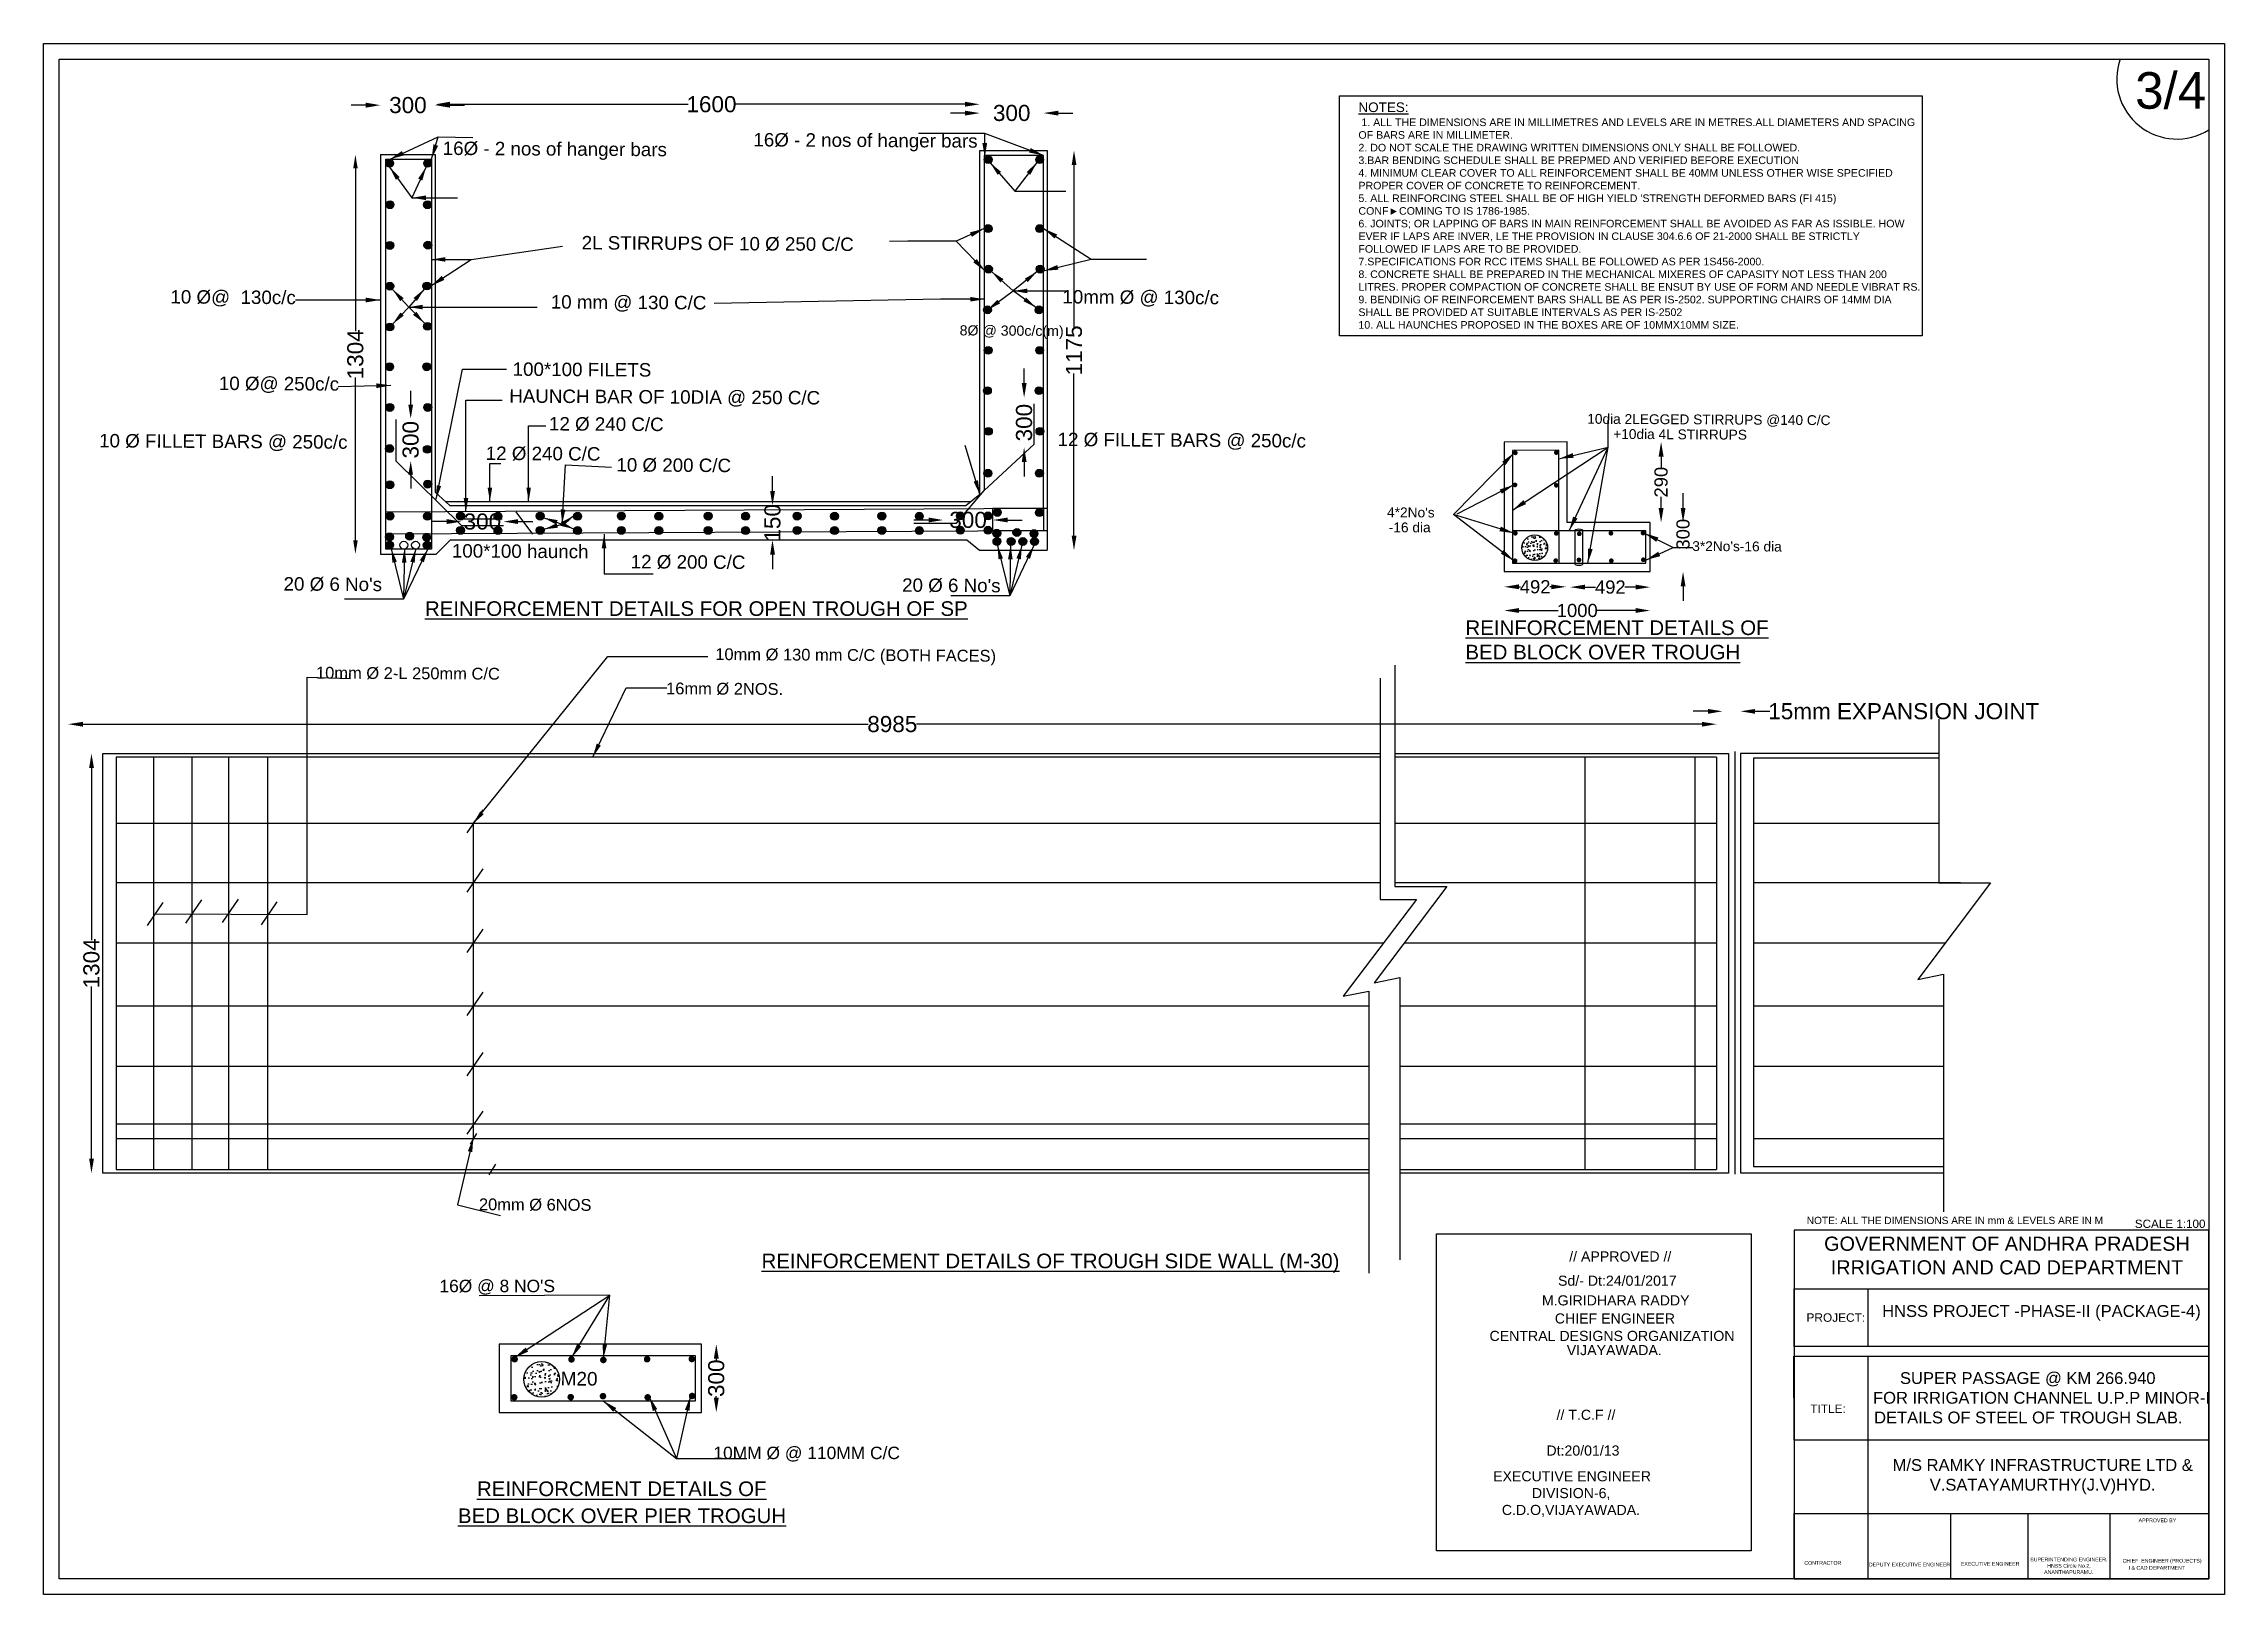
# Model space of a CAD drawing. Header units: millimetres. Extents: x 118265 to 133171, y -57 to 10548.
import ezdxf

# ---------------------------------------------------------------- set-up
doc = ezdxf.new("R2010")
doc.units = ezdxf.units.MM
doc.header["$MEASUREMENT"] = 0
doc.layers.add('DRAWING', color=7, linetype='Continuous')
doc.layers.add('TEXT', color=7, linetype='Continuous')
doc.styles.get("Standard").update_dxf_attribs({"font": 'arial.ttf'})
doc.dimstyles.get("Standard").update_dxf_attribs({"dimtxt": 110, "dimasz": 100, "dimexe": 0.18, "dimexo": 0.0625, "dimgap": 0.09, "dimtad": 0, "dimdec": 0, "dimzin": 0, "dimdsep": 46, "dimtxsty": 'Standard', "dimcen": 0.09, "dimse1": 1, "dimse2": 1, "dimadec": 0, "dimazin": 0, "dimtfac": 1, "dimtdec": 0, "dimtofl": 0, "dimtmove": 0, "dimatfit": 3, "dimfxl": 1, "dimtolj": 1, "dimtzin": 0, "dimarcsym": 0})

msp = doc.modelspace()

# ---------------------------------------------------------------- texts
at = {"layer": 'Defpoints', "attachment_point": 1}
for s, insert, char_height, width in [('-16 dia', (127459.4, 7273.1), 67.09, 293.656), ('{\\LREINFORCEMENT DETAILS OF BED BLOCK OVER TROUGH}', (127983.7, 6603.5), 100, 2066.962)]:
    msp.add_mtext(s, dxfattribs=dict(at, insert=insert, char_height=char_height, width=width))
at = {"layer": 'DRAWING'}
for s, height, p in [('16Ø - 2 nos of hanger bars', 91.782, (120992.8, 9786.8)), ('16Ø - 2 nos of hanger bars', 91.782, (123116.4, 9845.4)), ('2L STIRRUPS OF 10 Ø 250 C/C', 91.782, (121942.6, 9140.8)), ('10 Ø@  130c/c ', 91.782, (119131.4, 8771)), ('10 mm @ 130 C/C', 91.782, (121731.5, 8736.3)), ('10mm Ø @ 130c/c ', 91.782, (125228.4, 8771.5)), ('8Ø @ 300c/c(m)', 69.252, (124526.1, 8552.7)), ('100*100 FILETS', 91.782, (121470.6, 8276.4)), ('10 Ø@ 250c/c ', 91.782, (119462.7, 8179.5)), ('HAUNCH BAR OF 10DIA @ 250 C/C', 91.782, (121447.6, 8092.8)), ('12 Ø 240 C/C', 91.782, (121719.1, 7902.8)), ('10dia 2LEGGED STIRRUPS @140 C/C', 67.092, (128815.9, 7948.8)), ('+10dia 4L STIRRUPS', 67.092, (128993.5, 7845.1)), ('10 Ø FILLET BARS @ 250c/c ', 91.782, (118644.1, 7787.3)), ('12 Ø 240 C/C', 91.782, (121286.9, 7701.1)), ('12 Ø FILLET BARS @ 250c/c ', 91.782, (125195.5, 7795.9)), ('10 Ø 200 C/C', 91.782, (122179.9, 7622.1)), ("4*2No's", 67.09, (127447.7, 7309.6)), ('100*100 haunch', 91.782, (121055.3, 7033.8)), ('12 Ø 200 C/C', 91.782, (122277.8, 6959.9)), ("3*2No's-16 dia", 67.092, (129533.9, 7078.3)), ("20 Ø 6 No's", 91.782, (119904.8, 6807.8)), ("20 Ø 6 No's", 91.782, (124132.9, 6799.5)), ('10mm Ø 130 mm C/C (BOTH FACES)', 80.549, (122855.8, 6332.6)), ('10mm Ø 2-L 250mm C/C', 80.549, (120126.6, 6205.8)), ('16mm Ø 2NOS.', 80.549, (122519.6, 6098.5)), ('20mm Ø 6NOS ', 80.549, (121240.3, 2570.5)), ('M20', 92.96, (121798.6, 1372.2))]:
    msp.add_text(s, height=height, rotation=359.65712, dxfattribs=at).set_placement(p)
for s, p in [("16Ø @ 8 NO'S  ", (120970.6, 2009.6)), ('10MM Ø @ 110MM C/C', (122843.3, 868.1))]:
    msp.add_text(s, height=85, dxfattribs=at).set_placement(p)
at = {"layer": 'DRAWING', "insert": (128676.2, 1648.1), "char_height": 69.164, "width": 672.866, "attachment_point": 1}
msp.add_mtext('VIJAYAWADA. ', dxfattribs=at)
at = {"layer": 'TEXT'}
for s, height, p in [('3/4', 250, (132561.4, 10102.7)), ('%%UREINFORCEMENT DETAILS FOR OPEN TROUGH OF SP', 100, (120871.7, 6634.3)), ('SCALE 1:100', 57.046, (132559.3, 2448.8)), ('%%UREINFORCEMENT DETAILS OF TROUGH SIDE WALL (M-30)', 100, (123172, 2173.3)), ('// APPROVED //', 69.164, (128693.1, 2219.4)), ('Sd/- Dt:24/01/2017', 69.164, (128616.4, 2053.7)), ('M.GIRIDHARA RADDY', 69.164, (128506.5, 1919.1)), ('CHIEF ENGINEER', 69.164, (128594.6, 1795.4)), ('CENTRAL DESIGNS ORGANIZATION', 69.164, (128148.3, 1676.1)), ('// T.C.F //', 69.164, (128606.3, 1136.7)), ('Dt:20/01/13', 69.164, (128537.1, 892.1)), ('%%UREINFORCMENT DETAILS OF', 100, (121227.2, 615.3)), ('%%UBED BLOCK OVER PIER TROGUH', 100, (121097.1, 430.7)), ('APPROVED BY', 25.665, (132585, 436.4)), ('CONTRACTOR', 25.66, (130300.3, 145.3)), ('I & CAD DEPARTMENT', 25.665, (132516.5, 112))]:
    msp.add_text(s, height=height, dxfattribs=at).set_placement(p)
at = {"layer": 'TEXT', "attachment_point": 1}
for s, insert, char_height, width in [("{\\H1.2685x;\\LNOTES: \\P} 1. ALL THE DIMENSIONS ARE IN MILLIMETRES AND LEVELS ARE IN METRES.ALL DIAMETERS AND SPACING OF BARS ARE IN MILLIMETER. \\P2. DO NOT SCALE THE DRAWING WRITTEN DIMENSIONS ONLY SHALL BE FOLLOWED.\\P3.BAR BENDING SCHEDULE SHALL BE PREPMED AND VERIFIED BEFORE EXECUTION\\P4. MINIMUM CLEAR COVER TO ALL REINFORCEMENT SHALL BE 40MM UNLESS OTHER WISE SPECIFIED PROPER COVER OF CONCRETE TO REINFORCEMENT.\\P5. ALL REINFORCING STEEL SHALL BE OF HIGH YIELD 'STRENGTH DEFORMED BARS (FI 415) CONF►COMING TO IS 1786-1985. \\P6. JOINTS; OR LAPPING OF BARS IN MAIN REINFORCEMENT SHALL BE AVOIDED AS FAR AS ISSIBLE. HOW EVER IF LAPS ARE INVER, LE THE PROVISION IN CLAUSE 304.6.6 OF 21-2000 SHALL BE STRICTLY FOLLOWED IF LAPS ARE TO BE PROVIDED.\\P7.SPECIFICATIONS FOR RCC ITEMS SHALL BE FOLLOWED AS PER 1S456-2000. ^J8. CONCRETE SHALL BE PREPARED IN THE MECHANICAL MIXERES OF CAPASITY NOT LESS THAN 200 LITRES. PROPER COMPACTION OF CONCRETE SHALL BE ENSUT BY USE OF FORM AND NEEDLE VIBRAT RS. \\P9. BENDINiG OF REINFORCEMENT BARS SHALL BE AS PER IS-2502. SUPPORTING CHAIRS OF 14MM DIA SHALL BE PROVIDED AT SUITABLE INTERVALS AS PER IS-2502\\P10. ALL HAUNCHES PROPOSED IN THE BOXES ARE OF 10MMX10MM SIZE. ", (127252.2, 10145.7), 51.9374, 3834.68), ('NOTE: ALL THE DIMENSIONS ARE IN mm & LEVELS ARE IN M', (130316.4, 2525.1), 49.523, 2021.292), ('PROJECT:', (130314.9, 1865.2), 58.08, 541.95), ('\\pi386.7;SUPER PASSAGE @ KM 266.940\\P\\pi14.33;      FOR IRRIGATION CHANNEL U.P.P MINOR-I                         \\P\\pi209.78;DETAILS OF STEEL OF TROUGH SLAB.', (130567.3, 1462.7), 80.849, 2509.775), ('TITLE:', (130340.6, 1241.4), 58.08, 314.971), ('\\pi945.96; EXECUTIVE ENGINEER\\P\\pi1237.9;DIVISION-6,\\P\\pi1032.5;C.D.O,VIJAYAWADA. ', (127200, 785.6), 69.164, 2996.695), ('\\pi438.93;M/S RAMKY INFRASTRUCTURE LTD &\\P\\pi692.73;V.SATAYAMURTHY(J.V)HYD.', (130464.7, 868.1), 80.849, 2918.884), ('DEPUTY EXECUTIVE ENGINEER  ', (130741.2, 159.6), 25.665, 720.816), ('  EXECUTIVE ENGINEER  ', (131349.9, 165.1), 25.665, 720.816), ('\\pi183.39;SUPERINTENDING ENGINEER.\\P\\pi299.58;HNSS Circle No.2,\\P\\pi278.21;ANANTHAPURAMU.', (131660.8, 194.3), 25.665, 889.961), ('CHIEF  ENGINEER (PROJECTS)', (132475.6, 185.9), 25.665, 578.182)]:
    msp.add_mtext(s, dxfattribs=dict(at, insert=insert, char_height=char_height, width=width))
at = {"layer": 'TEXT', "color": 7, "width": 2766.856, "attachment_point": 5}
for s, insert, char_height in [('GOVERNMENT OF ANDHRA PRADESH\\PIRRIGATION AND CAD DEPARTMENT', (131685.2, 2259.6), 97.019), ('HNSS PROJECT -PHASE-II (PACKAGE-4)', (131920.9, 1868.5), 80.849)]:
    msp.add_mtext(s, dxfattribs=dict(at, insert=insert, char_height=char_height))

# ---------------------------------------------------------------- blocks, each defined once
blk = doc.blocks.new('*D26')
at = {"layer": 'Defpoints', "color": 0}
for p in [(122763, 1654), (122763, 1188), (122863, 1188)]:
    blk.add_point(p, dxfattribs=at)
at = {"layer": 'DRAWING', "color": 0, "lineweight": -2}
for p, q in [((122863, 1554), (122863, 1542)), ((122863, 1288), (122863, 1299))]:
    blk.add_line(p, q, dxfattribs=at)
at = {"layer": 'DRAWING', "color": 0}
for points in [[(122846, 1554), (122880, 1554), (122863, 1654)], [(122846, 1288), (122880, 1288), (122863, 1188)]]:
    blk.add_solid(points, dxfattribs=at)
at = {"layer": 'DRAWING', "color": 0, "insert": (122863, 1421), "char_height": 110, "attachment_point": 5, "rotation": 90}
blk.add_mtext('\\A1;300', dxfattribs=at)
blk = doc.blocks.new('*D28')
at = {"layer": 'Defpoints', "color": 0}
for p in [(128680, 7824), (129321, 7824), (129247, 7273)]:
    blk.add_point(p, dxfattribs=at)
at = {"layer": 'DRAWING', "color": 0, "lineweight": -2}
for p, q in [((129321, 7724), (129321, 7649)), ((129321, 7373), (129321, 7449))]:
    blk.add_line(p, q, dxfattribs=at)
at = {"layer": 'DRAWING', "color": 0}
for points in [[(129304, 7724), (129338, 7724), (129321, 7824)], [(129304, 7373), (129338, 7373), (129321, 7273)]]:
    blk.add_solid(points, dxfattribs=at)
at = {"layer": 'DRAWING', "color": 0, "insert": (129321, 7549), "char_height": 90, "attachment_point": 5, "rotation": 90}
blk.add_mtext('\\A1;290', dxfattribs=at)
blk = doc.blocks.new('*D29')
at = {"layer": 'Defpoints', "color": 0}
for p in [(129247, 7273), (129471, 7273), (129247, 6937)]:
    blk.add_point(p, dxfattribs=at)
at = {"layer": 'DRAWING', "color": 0, "lineweight": -2}
for p, q in [((129471, 7373), (129471, 7473)), ((129471, 6837), (129471, 6737))]:
    blk.add_line(p, q, dxfattribs=at)
at = {"layer": 'DRAWING', "color": 0}
for points in [[(129455, 7373), (129488, 7373), (129471, 7273)], [(129455, 6837), (129488, 6837), (129471, 6937)]]:
    blk.add_solid(points, dxfattribs=at)
at = {"layer": 'DRAWING', "color": 0, "insert": (129471, 7193), "char_height": 90, "attachment_point": 5, "rotation": 90}
blk.add_mtext('\\A1;300', dxfattribs=at)
blk = doc.blocks.new('*D30')
at = {"layer": 'Defpoints', "color": 0}
for p in [(128700, 6937), (129247, 6937), (129247, 6831)]:
    blk.add_point(p, dxfattribs=at)
at = {"layer": 'DRAWING', "color": 0, "lineweight": -2}
for p, q in [((128800, 6831), (128873, 6831)), ((129147, 6831), (129074, 6831))]:
    blk.add_line(p, q, dxfattribs=at)
at = {"layer": 'DRAWING', "color": 0}
for points in [[(128800, 6848), (128800, 6815), (128700, 6831)], [(129147, 6848), (129147, 6815), (129247, 6831)]]:
    blk.add_solid(points, dxfattribs=at)
at = {"layer": 'DRAWING', "color": 0, "insert": (128974, 6831), "char_height": 90, "attachment_point": 5}
blk.add_mtext('\\A1;492', dxfattribs=at)
blk = doc.blocks.new('*D31')
at = {"layer": 'Defpoints', "color": 0}
for p in [(128249, 6937), (128249, 6833), (128671, 6827)]:
    blk.add_point(p, dxfattribs=at)
at = {"layer": 'DRAWING', "color": 0, "lineweight": -2}
for p, q in [((128349, 6833), (128359, 6833)), ((128571, 6833), (128561, 6833))]:
    blk.add_line(p, q, dxfattribs=at)
at = {"layer": 'DRAWING', "color": 0}
for points in [[(128349, 6850), (128349, 6817), (128249, 6833)], [(128571, 6850), (128571, 6817), (128671, 6833)]]:
    blk.add_solid(points, dxfattribs=at)
at = {"layer": 'DRAWING', "color": 0, "insert": (128460, 6833), "char_height": 90, "attachment_point": 5}
blk.add_mtext('\\A1;492', dxfattribs=at)
blk = doc.blocks.new('*D27')
at = {"layer": 'Defpoints', "color": 0}
for p in [(128249, 6937), (129247, 6937), (129247, 6671)]:
    blk.add_point(p, dxfattribs=at)
at = {"layer": 'DRAWING', "color": 0, "lineweight": -2}
for p, q in [((128349, 6671), (128618, 6671)), ((129147, 6671), (128878, 6671))]:
    blk.add_line(p, q, dxfattribs=at)
at = {"layer": 'DRAWING', "color": 0}
for points in [[(128349, 6688), (128349, 6655), (128249, 6671)], [(129147, 6688), (129147, 6655), (129247, 6671)]]:
    blk.add_solid(points, dxfattribs=at)
at = {"layer": 'DRAWING', "color": 0, "insert": (128748, 6671), "char_height": 90, "attachment_point": 5}
blk.add_mtext('\\A1;1000', dxfattribs=at)
blk = doc.blocks.new('*D34')
at = {"layer": 'Defpoints', "color": 0}
for p in [(120567, 9789), (120396, 7057), (120567, 7057)]:
    blk.add_point(p, dxfattribs=at)
at = {"layer": 'DRAWING', "color": 0, "lineweight": -2}
for p, q in [((120396, 9694), (120396, 8582)), ((120396, 7152), (120396, 8264))]:
    blk.add_line(p, q, dxfattribs=at)
at = {"layer": 'DRAWING', "color": 0}
for points in [[(120381, 9694), (120412, 9694), (120396, 9789)], [(120381, 7152), (120412, 7152), (120396, 7057)]]:
    blk.add_solid(points, dxfattribs=at)
at = {"layer": 'DRAWING', "color": 0, "insert": (120396, 8423), "char_height": 110, "attachment_point": 5, "rotation": 90}
blk.add_mtext('\\A1;1304', dxfattribs=at)
blk = doc.blocks.new('*D32')
at = {"layer": 'Defpoints', "color": 0}
for p in [(120760, 7983), (120774, 7983), (120763, 7695)]:
    blk.add_point(p, dxfattribs=at)
at = {"layer": 'DRAWING', "color": 0, "lineweight": -2}
for p, q in [((120774, 8078), (120774, 8173)), ((120774, 7600), (120774, 7505))]:
    blk.add_line(p, q, dxfattribs=at)
at = {"layer": 'DRAWING', "color": 0}
for points in [[(120758, 8078), (120790, 8078), (120774, 7983)], [(120758, 7600), (120790, 7600), (120774, 7695)]]:
    blk.add_solid(points, dxfattribs=at)
at = {"layer": 'DRAWING', "color": 0, "insert": (120774, 7839), "char_height": 110, "attachment_point": 5, "rotation": 90}
blk.add_mtext('\\A1;300', dxfattribs=at)
blk = doc.blocks.new('*D35')
at = {"layer": 'Defpoints', "color": 0}
for p in [(125125, 9817), (125308, 9817), (125125, 7083)]:
    blk.add_point(p, dxfattribs=at)
at = {"layer": 'DRAWING', "color": 0, "lineweight": -2}
for p, q in [((125308, 9717), (125308, 8610)), ((125308, 7183), (125308, 8291))]:
    blk.add_line(p, q, dxfattribs=at)
at = {"layer": 'DRAWING', "color": 0}
for points in [[(125292, 9717), (125325, 9717), (125308, 9817)], [(125292, 7183), (125325, 7183), (125308, 7083)]]:
    blk.add_solid(points, dxfattribs=at)
at = {"layer": 'DRAWING', "color": 0, "insert": (125308, 8450), "char_height": 110, "attachment_point": 5, "rotation": 90}
blk.add_mtext('\\A1;1175', dxfattribs=at)
blk = doc.blocks.new('*D36')
at = {"layer": 'Defpoints', "color": 0}
for p in [(125100, 10073), (124664, 9817), (125100, 9817)]:
    blk.add_point(p, dxfattribs=at)
at = {"layer": 'DRAWING', "color": 0, "lineweight": -2}
for p, q in [((124564, 10073), (124464, 10073)), ((125200, 10073), (125300, 10073))]:
    blk.add_line(p, q, dxfattribs=at)
at = {"layer": 'DRAWING', "color": 0}
for points in [[(124564, 10089), (124564, 10056), (124664, 10073)], [(125200, 10089), (125200, 10056), (125100, 10073)]]:
    blk.add_solid(points, dxfattribs=at)
at = {"layer": 'DRAWING', "color": 0, "insert": (124882, 10073), "char_height": 110, "attachment_point": 5}
blk.add_mtext('\\A1;300', dxfattribs=at)
blk = doc.blocks.new('*D37')
at = {"layer": 'Defpoints', "color": 0}
for p in [(120942, 10133), (120942, 9789), (124664, 9817)]:
    blk.add_point(p, dxfattribs=at)
at = {"layer": 'DRAWING', "color": 0, "lineweight": -2}
for p, q in [((121042, 10133), (122671, 10133)), ((124564, 10133), (122989, 10133))]:
    blk.add_line(p, q, dxfattribs=at)
at = {"layer": 'DRAWING', "color": 0}
for points in [[(121042, 10150), (121042, 10117), (120942, 10133)], [(124564, 10150), (124564, 10117), (124664, 10133)]]:
    blk.add_solid(points, dxfattribs=at)
at = {"layer": 'DRAWING', "color": 0, "insert": (122830, 10133), "char_height": 110, "attachment_point": 5}
blk.add_mtext('\\A1;1600', dxfattribs=at)
blk = doc.blocks.new('*D33')
at = {"layer": 'Defpoints', "color": 0}
for p in [(120567, 10127), (120567, 9789), (120942, 9789)]:
    blk.add_point(p, dxfattribs=at)
at = {"layer": 'DRAWING', "color": 0, "lineweight": -2}
for p, q in [((120467, 10127), (120367, 10127)), ((121042, 10127), (121142, 10127))]:
    blk.add_line(p, q, dxfattribs=at)
at = {"layer": 'DRAWING', "color": 0}
for points in [[(120467, 10144), (120467, 10110), (120567, 10127)], [(121042, 10144), (121042, 10110), (120942, 10127)]]:
    blk.add_solid(points, dxfattribs=at)
at = {"layer": 'DRAWING', "color": 0, "insert": (120755, 10127), "char_height": 110, "attachment_point": 5}
blk.add_mtext('\\A1;300', dxfattribs=at)
blk = doc.blocks.new('*D38')
at = {"layer": 'Defpoints', "color": 0}
for p in [(123241, 7389), (123247, 7389), (123241, 7154)]:
    blk.add_point(p, dxfattribs=at)
at = {"layer": 'DRAWING', "color": 0, "lineweight": -2}
for p, q in [((123247, 7489), (123247, 7589)), ((123247, 7054), (123247, 6954))]:
    blk.add_line(p, q, dxfattribs=at)
at = {"layer": 'DRAWING', "color": 0}
for points in [[(123231, 7489), (123264, 7489), (123247, 7389)], [(123231, 7054), (123264, 7054), (123247, 7154)]]:
    blk.add_solid(points, dxfattribs=at)
at = {"layer": 'DRAWING', "color": 0, "insert": (123247, 7271), "char_height": 110, "attachment_point": 5, "rotation": 90}
blk.add_mtext('\\A1;150', dxfattribs=at)
blk = doc.blocks.new('*D39')
at = {"layer": 'Defpoints', "color": 0}
for p in [(124414, 7290), (124414, 7290), (124754, 7294)]:
    blk.add_point(p, dxfattribs=at)
at = {"layer": 'DRAWING', "color": 0, "lineweight": -2}
for p, q in [((124314, 7290), (124214, 7290)), ((124854, 7290), (124954, 7290))]:
    blk.add_line(p, q, dxfattribs=at)
at = {"layer": 'DRAWING', "color": 0}
for points in [[(124314, 7307), (124314, 7274), (124414, 7290)], [(124854, 7307), (124854, 7274), (124754, 7290)]]:
    blk.add_solid(points, dxfattribs=at)
at = {"layer": 'DRAWING', "color": 0, "insert": (124584, 7290), "char_height": 110, "attachment_point": 5}
blk.add_mtext('\\A1;300', dxfattribs=at)
blk = doc.blocks.new('*D40')
at = {"layer": 'Defpoints', "color": 0}
for p in [(121121, 7253), (121408, 7279), (121408, 7253)]:
    blk.add_point(p, dxfattribs=at)
at = {"layer": 'DRAWING', "color": 0, "lineweight": -2}
for p, q in [((121021, 7279), (120921, 7279)), ((121508, 7279), (121608, 7279))]:
    blk.add_line(p, q, dxfattribs=at)
at = {"layer": 'DRAWING', "color": 0}
for points in [[(121021, 7296), (121021, 7263), (121121, 7279)], [(121508, 7296), (121508, 7263), (121408, 7279)]]:
    blk.add_solid(points, dxfattribs=at)
at = {"layer": 'DRAWING', "color": 0, "insert": (121264, 7279), "char_height": 110, "attachment_point": 5}
blk.add_mtext('\\A1;300', dxfattribs=at)
blk = doc.blocks.new('*D41')
at = {"layer": 'Defpoints', "color": 0}
for p in [(124977, 8126), (124967, 7787), (124967, 7787)]:
    blk.add_point(p, dxfattribs=at)
at = {"layer": 'DRAWING', "color": 0, "lineweight": -2}
for p, q in [((124967, 8226), (124967, 8326)), ((124967, 7687), (124967, 7587))]:
    blk.add_line(p, q, dxfattribs=at)
at = {"layer": 'DRAWING', "color": 0}
for points in [[(124951, 8226), (124984, 8226), (124967, 8126)], [(124951, 7687), (124984, 7687), (124967, 7787)]]:
    blk.add_solid(points, dxfattribs=at)
at = {"layer": 'DRAWING', "color": 0, "insert": (124967, 7956), "char_height": 110, "attachment_point": 5, "rotation": 90}
blk.add_mtext('\\A1;300', dxfattribs=at)
blk = doc.blocks.new('*D42')
at = {"layer": 'Defpoints', "color": 0}
for p in [(118670, 5694), (118592, 2823), (127535, 2823)]:
    blk.add_point(p, dxfattribs=at)
at = {"layer": 'DRAWING', "color": 0, "lineweight": -2}
for p, q in [((118592, 5594), (118592, 4417)), ((118592, 2923), (118592, 4099))]:
    blk.add_line(p, q, dxfattribs=at)
at = {"layer": 'DRAWING', "color": 0}
for points in [[(118576, 5594), (118609, 5594), (118592, 5694)], [(118576, 2923), (118609, 2923), (118592, 2823)]]:
    blk.add_solid(points, dxfattribs=at)
at = {"layer": 'DRAWING', "color": 0, "insert": (118592, 4258), "char_height": 110, "attachment_point": 5, "rotation": 90}
blk.add_mtext('\\A1;1304', dxfattribs=at)
blk = doc.blocks.new('*D43')
at = {"layer": 'Defpoints', "color": 0}
for p in [(129700, 5894), (118433, 5694), (129700, 5669)]:
    blk.add_point(p, dxfattribs=at)
at = {"layer": 'DRAWING', "color": 0, "lineweight": -2}
for p, q in [((118533, 5894), (123902, 5894)), ((129600, 5894), (124231, 5894))]:
    blk.add_line(p, q, dxfattribs=at)
at = {"layer": 'DRAWING', "color": 0}
for points in [[(118533, 5910), (118533, 5877), (118433, 5894)], [(129600, 5910), (129600, 5877), (129700, 5894)]]:
    blk.add_solid(points, dxfattribs=at)
at = {"layer": 'DRAWING', "color": 0, "insert": (124066, 5894), "char_height": 110, "attachment_point": 5}
blk.add_mtext('\\A1;8985', dxfattribs=at)
blk = doc.blocks.new('*D44')
at = {"layer": 'Defpoints', "color": 0}
for p in [(129864, 5982), (129741, 5694), (129864, 5694)]:
    blk.add_point(p, dxfattribs=at)
at = {"layer": 'DRAWING', "color": 0, "lineweight": -2}
for p, q in [((129641, 5982), (129541, 5982)), ((129964, 5982), (130064, 5982))]:
    blk.add_line(p, q, dxfattribs=at)
at = {"layer": 'DRAWING', "color": 0}
for points in [[(129641, 5998), (129641, 5965), (129741, 5982)], [(129964, 5998), (129964, 5965), (129864, 5982)]]:
    blk.add_solid(points, dxfattribs=at)
at = {"layer": 'DRAWING', "color": 0, "insert": (130980, 5982), "char_height": 110, "attachment_point": 5}
blk.add_mtext('\\A1;15mm EXPANSION JOINT', dxfattribs=at)

# ---------------------------------------------------------------- dimensions: what is measured, and where the dimension line sits
at = {"layer": 'DRAWING'}
for base, p1, p2, picture, middle in [((120566.9, 10127), (120942.4, 9789.4), (120566.9, 9789.4), '*D33', (120754.7, 10127)), ((125100.5, 10072.5), (124663.9, 9817.4), (125100.5, 9817.4), '*D36', (124882.2, 10072.5))]:
    dim = msp.add_linear_dim(base=base, p1=p1, p2=p2, text='300', dimstyle='Standard', dxfattribs=at)
    dim.commit()
    dim.dimension.update_dxf_attribs({"geometry": picture, "text_midpoint": middle})
dim = msp.add_linear_dim(base=(120942.4, 10133.4), p1=(124663.9, 9817.4), p2=(120942.4, 9789.4), text='1600', dimstyle='Standard', dxfattribs=at)
dim.commit()
dim.dimension.update_dxf_attribs({"geometry": '*D37', "text_midpoint": (122829.6, 10133.4), "dimtype": 160})
for base, p1, p2, text, override, picture, middle in [((120396.4, 7056.9), (120566.9, 9789.4), (120566.9, 7056.9), '1304', {"dimasz": 95, "dimfxl": 2000, "dimarcsym": 1}, '*D34', (120396.4, 8423.1)), ((124967.4, 7786.8), (124976.6, 8125.9), (124967.4, 7786.8), '300', {"dimfxl": 2000}, '*D41', (124967.4, 7956.3)), ((120773.7, 7983.4), (120763, 7694.7), (120760.1, 7983.4), '300', {"dimasz": 95, "dimfxl": 2000, "dimarcsym": 1}, '*D32', (120773.7, 7839.1)), ((129320.9, 7824.1), (129246.8, 7273.4), (128680.1, 7824.1), '290', {"dimtxt": 90}, '*D28', (129320.9, 7548.8)), ((123247.3, 7388.6), (123240.9, 7154.4), (123240.9, 7388.6), '150', {"dimfxl": 2000}, '*D38', (123247.3, 7271.5)), ((122863.2, 1187.5), (122762.7, 1653.5), (122762.7, 1187.5), '300', {"dimfxl": 2000}, '*D26', (122863.2, 1420.5))]:
    dim = msp.add_linear_dim(base=base, p1=p1, p2=p2, angle=90, text=text, dimstyle='Standard', override=override, dxfattribs=at)
    dim.commit()
    dim.dimension.update_dxf_attribs({"geometry": picture, "text_midpoint": middle})
for base, p1, p2, text, picture, middle in [((125308.3, 9817.4), (125124.8, 7082.8), (125124.8, 9817.4), '1175', '*D35', (125308.3, 8450.1)), ((118592.4, 2822.7), (118669.6, 5693.8), (127535.4, 2822.7), '1304', '*D42', (118592.4, 4258.2))]:
    dim = msp.add_linear_dim(base=base, p1=p1, p2=p2, angle=90, text=text, dimstyle='Standard', dxfattribs=at)
    dim.commit()
    dim.dimension.update_dxf_attribs({"geometry": picture, "text_midpoint": middle})
dim = msp.add_linear_dim(base=(129471.2, 7273.4), p1=(129246.8, 6937.1), p2=(129246.8, 7273.4), angle=90, text='300', dimstyle='Standard', override={"dimtxt": 90}, dxfattribs=at)
dim.commit()
dim.dimension.update_dxf_attribs({"geometry": '*D29', "text_midpoint": (129471.2, 7193.4), "dimtype": 160})
for base, p1, p2, text, override, picture, middle in [((121408.1, 7279.4), (121120.9, 7253.4), (121408.1, 7253.4), '300', {"dimfxl": 2000}, '*D40', (121264.5, 7279.4)), ((124414, 7290.5), (124754.3, 7293.6), (124414, 7290.5), '300', {"dimfxl": 2000}, '*D39', (124584.2, 7290.5)), ((128248.5, 6833.4), (128671.1, 6826.5), (128248.5, 6937.1), '492', {"dimtxt": 90}, '*D31', (128459.8, 6833.4)), ((129246.8, 6671.2), (128248.5, 6937.1), (129246.8, 6937.1), '1000', {"dimtxt": 90}, '*D27', (128747.7, 6671.2)), ((129246.8, 6831.4), (128700.5, 6937.1), (129246.8, 6937.1), '492', {"dimtxt": 90}, '*D30', (128973.6, 6831.4)), ((129863.7, 5981.6), (129740.7, 5693.8), (129863.7, 5693.8), '15mm EXPANSION JOINT', {"dimfxl": 2000}, '*D44', (130980.3, 5981.6)), ((129700.2, 5893.7), (118432.5, 5693.8), (129700.2, 5668.8), '8985', {"dimfxl": 2000}, '*D43', (124066.4, 5893.7))]:
    dim = msp.add_linear_dim(base=base, p1=p1, p2=p2, text=text, dimstyle='Standard', override=override, dxfattribs=at)
    dim.commit()
    dim.dimension.update_dxf_attribs({"geometry": picture, "text_midpoint": middle})

# ---------------------------------------------------------------- hatches: boundary and pattern name
at = {"layer": 'DRAWING'}
h = msp.add_hatch(color=256, dxfattribs=at)
h.paths.add_polyline_path([(120657, 9729.5, 0.1836477), (120650.2, 9747.4), (120609.9, 9747.4, 0.1064012), (120604.3, 9737.5), (120604.3, 9721.5, 0.8591403)])
h.paths.add_polyline_path([(120609.9, 9747.4), (120650.2, 9747.4, 0.4491542)])
h = msp.add_hatch(color=256, dxfattribs=at)
h.paths.add_polyline_path([(120917.4, 9729.5, 0.1836477), (120910.6, 9747.4), (120870.3, 9747.4, 0.1064012), (120864.7, 9737.5), (120864.7, 9721.5, 0.8591403)])
h.paths.add_polyline_path([(120870.3, 9747.4), (120910.6, 9747.4, 0.4491542)])
h = msp.add_hatch(color=256, dxfattribs=at)
h.paths.add_polyline_path([(124748, 9754.5, 0.1836477), (124741.2, 9772.4), (124700.9, 9772.4, 0.1064012), (124695.3, 9762.6), (124695.3, 9746.5, 0.8591403)])
h.paths.add_polyline_path([(124700.9, 9772.4), (124741.2, 9772.4, 0.4491542)])
h = msp.add_hatch(color=256, dxfattribs=at)
h.paths.add_polyline_path([(125100.5, 9754.5, 0.1836477), (125093.7, 9772.4), (125053.4, 9772.4, 0.1064012), (125047.8, 9762.6), (125047.8, 9746.5, 0.8591403)])
h.paths.add_polyline_path([(125053.4, 9772.4), (125093.7, 9772.4, 0.4491542)])
h = msp.add_hatch(color=256, dxfattribs=at)
h.paths.add_polyline_path([(120659.7, 9446.3, 0.1836477), (120652.9, 9464.2), (120612.6, 9464.2, 0.1064012), (120607, 9454.4), (120607, 9438.3, 0.8591403)])
h.paths.add_polyline_path([(120612.6, 9464.2), (120652.9, 9464.2, 0.4491542)])
h = msp.add_hatch(color=256, dxfattribs=at)
h.paths.add_polyline_path([(120916, 9446.3, 0.1836477), (120909.2, 9464.2), (120868.9, 9464.2, 0.1064012), (120863.4, 9454.4), (120863.4, 9438.3, 0.8591403)])
h.paths.add_polyline_path([(120868.9, 9464.2), (120909.2, 9464.2, 0.4491542)])
h = msp.add_hatch(color=256, dxfattribs=at)
h.paths.add_polyline_path([(124748, 9282.8, 0.1836477), (124741.2, 9300.7), (124700.9, 9300.7, 0.1064012), (124695.3, 9290.8), (124695.3, 9274.8, 0.8591403)])
h.paths.add_polyline_path([(124700.9, 9300.7), (124741.2, 9300.7, 0.4491542)])
h = msp.add_hatch(color=256, dxfattribs=at)
h.paths.add_polyline_path([(125100.5, 9282.8, 0.1836477), (125093.7, 9300.7), (125053.4, 9300.7, 0.1064012), (125047.8, 9290.8), (125047.8, 9274.8, 0.8591403)])
h.paths.add_polyline_path([(125053.4, 9300.7), (125093.7, 9300.7, 0.4491542)])
h = msp.add_hatch(color=256, dxfattribs=at)
h.paths.add_polyline_path([(120658.3, 9168, 0.1836477), (120651.5, 9185.9), (120611.3, 9185.9, 0.1064012), (120605.7, 9176), (120605.7, 9160, 0.8591403)])
h.paths.add_polyline_path([(120611.3, 9185.9), (120651.5, 9185.9, 0.4491542)])
h = msp.add_hatch(color=256, dxfattribs=at)
h.paths.add_polyline_path([(120918.7, 9169.4, 0.1836477), (120911.9, 9187.3), (120871.7, 9187.3, 0.1064012), (120866.1, 9177.4), (120866.1, 9161.4, 0.8591403)])
h.paths.add_polyline_path([(120871.7, 9187.3), (120911.9, 9187.3, 0.4491542)])
h = msp.add_hatch(color=256, dxfattribs=at)
h.paths.add_polyline_path([(124750.7, 9005.8, 0.1836477), (124743.9, 9023.7), (124703.7, 9023.7, 0.1064012), (124698.1, 9013.9), (124698.1, 8997.8, 0.8591403)])
h.paths.add_polyline_path([(124703.7, 9023.7), (124743.9, 9023.7, 0.4491542)])
h = msp.add_hatch(color=256, dxfattribs=at)
h.paths.add_polyline_path([(125103.2, 9005.8, 0.1836477), (125096.4, 9023.7), (125056.2, 9023.7, 0.1064012), (125050.6, 9013.9), (125050.6, 8997.8, 0.8591403)])
h.paths.add_polyline_path([(125056.2, 9023.7), (125096.4, 9023.7, 0.4491542)])
h = msp.add_hatch(color=256, dxfattribs=at)
h.paths.add_polyline_path([(120658.3, 8889.3, 0.1836477), (120651.5, 8907.2), (120611.3, 8907.2, 0.1064012), (120605.7, 8897.3), (120605.7, 8881.3, 0.8591403)])
h.paths.add_polyline_path([(120611.3, 8907.2), (120651.5, 8907.2, 0.4491542)])
h = msp.add_hatch(color=256, dxfattribs=at)
h.paths.add_polyline_path([(120911.9, 8890.6, 0.1836477), (120905.1, 8908.5), (120864.9, 8908.5, 0.1064012), (120859.3, 8898.6), (120859.3, 8882.6, 0.8591403)])
h.paths.add_polyline_path([(120864.9, 8908.5), (120905.1, 8908.5, 0.4491542)])
h = msp.add_hatch(color=256, dxfattribs=at)
h.paths.add_polyline_path([(124743.9, 8727.1, 0.1836477), (124737.1, 8745), (124696.8, 8745, 0.1064012), (124691.3, 8735.1), (124691.3, 8719.1, 0.8591403)])
h.paths.add_polyline_path([(124696.8, 8745), (124737.1, 8745, 0.4491542)])
h = msp.add_hatch(color=256, dxfattribs=at)
h.paths.add_polyline_path([(125096.4, 8727.1, 0.1836477), (125089.6, 8745), (125049.4, 8745, 0.1064012), (125043.8, 8735.1), (125043.8, 8719.1, 0.8591403)])
h.paths.add_polyline_path([(125049.4, 8745), (125089.6, 8745, 0.4491542)])
h = msp.add_hatch(color=256, dxfattribs=at)
h.paths.add_polyline_path([(120658.3, 8610.2, 0.1836477), (120651.5, 8628.1), (120611.3, 8628.1, 0.1064012), (120605.7, 8618.2), (120605.7, 8602.2, 0.8591403)])
h.paths.add_polyline_path([(120611.3, 8628.1), (120651.5, 8628.1, 0.4491542)])
h = msp.add_hatch(color=256, dxfattribs=at)
h.paths.add_polyline_path([(120916, 8614.3, 0.1836477), (120909.2, 8632.1), (120868.9, 8632.1, 0.1064012), (120863.4, 8622.3), (120863.4, 8606.2, 0.8591403)])
h.paths.add_polyline_path([(120868.9, 8632.1), (120909.2, 8632.1, 0.4491542)])
h = msp.add_hatch(color=256, dxfattribs=at)
h.paths.add_polyline_path([(120657.4, 8338.3, 0.1836477), (120650.6, 8356.2), (120610.4, 8356.2, 0.1064012), (120604.8, 8346.3), (120604.8, 8330.3, 0.8591403)])
h.paths.add_polyline_path([(120610.4, 8356.2), (120650.6, 8356.2, 0.4491542)])
h = msp.add_hatch(color=256, dxfattribs=at)
h.paths.add_polyline_path([(120910.9, 8338.3, 0.1836477), (120904.1, 8356.2), (120863.9, 8356.2, 0.1064012), (120858.3, 8346.3), (120858.3, 8330.3, 0.8591403)])
h.paths.add_polyline_path([(120863.9, 8356.2), (120904.1, 8356.2, 0.4491542)])
h = msp.add_hatch(color=256, dxfattribs=at)
h.paths.add_polyline_path([(124748, 8450.7, 0.1836477), (124741.2, 8468.6), (124700.9, 8468.6, 0.1064012), (124695.3, 8458.7), (124695.3, 8442.7, 0.8591403)])
h.paths.add_polyline_path([(124700.9, 8468.6), (124741.2, 8468.6, 0.4491542)])
h = msp.add_hatch(color=256, dxfattribs=at)
h.paths.add_polyline_path([(125100.5, 8450.7, 0.1836477), (125093.7, 8468.6), (125053.4, 8468.6, 0.1064012), (125047.8, 8458.7), (125047.8, 8442.7, 0.8591403)])
h.paths.add_polyline_path([(125053.4, 8468.6), (125093.7, 8468.6, 0.4491542)])
h = msp.add_hatch(color=256, dxfattribs=at)
h.paths.add_polyline_path([(124742.9, 8174.8, 0.1836477), (124736.1, 8192.6), (124695.8, 8192.6, 0.1064012), (124690.2, 8182.8), (124690.2, 8166.7, 0.8591403)])
h.paths.add_polyline_path([(124695.8, 8192.6), (124736.1, 8192.6, 0.4491542)])
h = msp.add_hatch(color=256, dxfattribs=at)
h.paths.add_polyline_path([(125095.4, 8174.8, 0.1836477), (125088.6, 8192.6), (125048.3, 8192.6, 0.1064012), (125042.8, 8182.8), (125042.8, 8166.7, 0.8591403)])
h.paths.add_polyline_path([(125048.3, 8192.6), (125088.6, 8192.6, 0.4491542)])
h = msp.add_hatch(color=256, dxfattribs=at)
h.paths.add_polyline_path([(120658.3, 8060.1, 0.1836477), (120651.5, 8077.9), (120611.2, 8077.9, 0.1064012), (120605.7, 8068.1), (120605.7, 8052, 0.8591403)])
h.paths.add_polyline_path([(120611.2, 8077.9), (120651.5, 8077.9, 0.4491542)])
h = msp.add_hatch(color=256, dxfattribs=at)
h.paths.add_polyline_path([(120917.7, 8060.1, 0.1836477), (120910.9, 8077.9), (120870.7, 8077.9, 0.1064012), (120865.1, 8068.1), (120865.1, 8052, 0.8591403)])
h.paths.add_polyline_path([(120870.7, 8077.9), (120910.9, 8077.9, 0.4491542)])
h = msp.add_hatch(color=256, dxfattribs=at)
h.paths.add_polyline_path([(124749.7, 7896.5, 0.1836477), (124742.9, 7914.4), (124702.6, 7914.4, 0.1064012), (124697, 7904.5), (124697, 7888.5, 0.8591403)])
h.paths.add_polyline_path([(124702.6, 7914.4), (124742.9, 7914.4, 0.4491542)])
h = msp.add_hatch(color=256, dxfattribs=at)
h.paths.add_polyline_path([(125102.2, 7896.5, 0.1836477), (125095.4, 7914.4), (125055.1, 7914.4, 0.1064012), (125049.6, 7904.5), (125049.6, 7888.5, 0.8591403)])
h.paths.add_polyline_path([(125055.1, 7914.4), (125095.4, 7914.4, 0.4491542)])
h = msp.add_hatch(color=256, dxfattribs=at)
h.paths.add_polyline_path([(120656.6, 7778.3, 0.1836477), (120649.8, 7796.2), (120609.6, 7796.2, 0.1064012), (120604, 7786.4), (120604, 7770.3, 0.8591403)])
h.paths.add_polyline_path([(120609.6, 7796.2), (120649.8, 7796.2, 0.4491542)])
h = msp.add_hatch(color=256, dxfattribs=at)
h.paths.add_polyline_path([(120914.3, 7773.2, 0.1836477), (120907.5, 7791.1), (120867.2, 7791.1, 0.1064012), (120861.7, 7781.3), (120861.7, 7765.2, 0.8591403)])
h.paths.add_polyline_path([(120867.2, 7791.1), (120907.5, 7791.1, 0.4491542)])
h = msp.add_hatch(color=256, dxfattribs=at)
h.paths.add_polyline_path([(124746.2, 7609.7, 0.1836477), (124739.4, 7627.6), (124699.2, 7627.6, 0.1064012), (124693.6, 7617.7), (124693.6, 7601.7, 0.8591403)])
h.paths.add_polyline_path([(124699.2, 7627.6), (124739.4, 7627.6, 0.4491542)])
h = msp.add_hatch(color=256, dxfattribs=at)
h.paths.add_polyline_path([(125098.8, 7609.7, 0.1836477), (125092, 7627.6), (125051.7, 7627.6, 0.1064012), (125046.1, 7617.7), (125046.1, 7601.7, 0.8591403)])
h.paths.add_polyline_path([(125051.7, 7627.6), (125092, 7627.6, 0.4491542)])
h = msp.add_hatch(color=256, dxfattribs=at)
h.paths.add_polyline_path([(120658.3, 7531.4, 0.1836477), (120651.5, 7549.3), (120611.3, 7549.3, 0.1064012), (120605.7, 7539.5), (120605.7, 7523.4, 0.8591403)])
h.paths.add_polyline_path([(120611.3, 7549.3), (120651.5, 7549.3, 0.4491542)])
h = msp.add_hatch(color=256, dxfattribs=at)
h.paths.add_polyline_path([(120917.7, 7535.7, 0.1836477), (120910.9, 7553.5), (120870.7, 7553.5, 0.1064012), (120865.1, 7543.7), (120865.1, 7527.6, 0.8591403)])
h.paths.add_polyline_path([(120870.7, 7553.5), (120910.9, 7553.5, 0.4491542)])
h = msp.add_hatch(color=256, dxfattribs=at)
h.paths.add_polyline_path([(120659.8, 7316.9, 0.1836477), (120653, 7334.8), (120612.7, 7334.8, 0.1064012), (120607.1, 7324.9), (120607.1, 7308.9, 0.8591403)])
h.paths.add_polyline_path([(120612.7, 7334.8), (120653, 7334.8, 0.4491542)])
h = msp.add_hatch(color=256, dxfattribs=at)
h.paths.add_polyline_path([(120915.7, 7315.8, 0.1836477), (120908.9, 7333.7), (120868.6, 7333.7, 0.1064012), (120863, 7323.8), (120863, 7307.8, 0.8591403)])
h.paths.add_polyline_path([(120868.6, 7333.7), (120908.9, 7333.7, 0.4491542)])
h = msp.add_hatch(color=256, dxfattribs=at)
h.paths.add_polyline_path([(121141.5, 7316.9, 0.1836477), (121134.7, 7334.8), (121094.5, 7334.8, 0.1064012), (121088.9, 7324.9), (121088.9, 7308.9, 0.8591403)])
h.paths.add_polyline_path([(121094.5, 7334.8), (121134.7, 7334.8, 0.4491542)])
h = msp.add_hatch(color=256, dxfattribs=at)
h.paths.add_polyline_path([(121397.4, 7315.8, 0.1836477), (121390.6, 7333.7), (121350.3, 7333.7, 0.1064012), (121344.8, 7323.8), (121344.8, 7307.8, 0.8591403)])
h.paths.add_polyline_path([(121350.3, 7333.7), (121390.6, 7333.7, 0.4491542)])
h = msp.add_hatch(color=256, dxfattribs=at)
h.paths.add_polyline_path([(121686, 7316.9, 0.1836477), (121679.2, 7334.8), (121638.9, 7334.8, 0.1064012), (121633.3, 7324.9), (121633.3, 7308.9, 0.8591403)])
h.paths.add_polyline_path([(121638.9, 7334.8), (121679.2, 7334.8, 0.4491542)])
h = msp.add_hatch(color=256, dxfattribs=at)
h.paths.add_polyline_path([(121941.8, 7315.8, 0.1836477), (121935, 7333.7), (121894.8, 7333.7, 0.1064012), (121889.2, 7323.8), (121889.2, 7307.8, 0.8591403)])
h.paths.add_polyline_path([(121894.8, 7333.7), (121935, 7333.7, 0.4491542)])
h = msp.add_hatch(color=256, dxfattribs=at)
h.paths.add_polyline_path([(122241, 7316.9, 0.1836477), (122234.2, 7334.8), (122193.9, 7334.8, 0.1064012), (122188.4, 7324.9), (122188.4, 7308.9, 0.8591403)])
h.paths.add_polyline_path([(122193.9, 7334.8), (122234.2, 7334.8, 0.4491542)])
h = msp.add_hatch(color=256, dxfattribs=at)
h.paths.add_polyline_path([(122496.9, 7315.8, 0.1836477), (122490.1, 7333.7), (122449.8, 7333.7, 0.1064012), (122444.3, 7323.8), (122444.3, 7307.8, 0.8591403)])
h.paths.add_polyline_path([(122449.8, 7333.7), (122490.1, 7333.7, 0.4491542)])
h = msp.add_hatch(color=256, dxfattribs=at)
h.paths.add_polyline_path([(122834.4, 7316.9, 0.1836477), (122827.6, 7334.8), (122787.3, 7334.8, 0.1064012), (122781.7, 7324.9), (122781.7, 7308.9, 0.8591403)])
h.paths.add_polyline_path([(122787.3, 7334.8), (122827.6, 7334.8, 0.4491542)])
h = msp.add_hatch(color=256, dxfattribs=at)
h.paths.add_polyline_path([(123090.3, 7315.8, 0.1836477), (123083.5, 7333.7), (123043.2, 7333.7, 0.1064012), (123037.6, 7323.8), (123037.6, 7307.8, 0.8591403)])
h.paths.add_polyline_path([(123043.2, 7333.7), (123083.5, 7333.7, 0.4491542)])
h = msp.add_hatch(color=256, dxfattribs=at)
h.paths.add_polyline_path([(123442.2, 7316.9, 0.1836477), (123435.4, 7334.8), (123395.2, 7334.8, 0.1064012), (123389.6, 7324.9), (123389.6, 7308.9, 0.8591403)])
h.paths.add_polyline_path([(123395.2, 7334.8), (123435.4, 7334.8, 0.4491542)])
h = msp.add_hatch(color=256, dxfattribs=at)
h.paths.add_polyline_path([(123698.1, 7315.8, 0.1836477), (123691.3, 7333.7), (123651.1, 7333.7, 0.1064012), (123645.5, 7323.8), (123645.5, 7307.8, 0.8591403)])
h.paths.add_polyline_path([(123651.1, 7333.7), (123691.3, 7333.7, 0.4491542)])
h = msp.add_hatch(color=256, dxfattribs=at)
h.paths.add_polyline_path([(124021.9, 7316.9, 0.1836477), (124015.1, 7334.8), (123974.8, 7334.8, 0.1064012), (123969.2, 7324.9), (123969.2, 7308.9, 0.8591403)])
h.paths.add_polyline_path([(123974.8, 7334.8), (124015.1, 7334.8, 0.4491542)])
h = msp.add_hatch(color=256, dxfattribs=at)
h.paths.add_polyline_path([(124277.7, 7315.8, 0.1836477), (124270.9, 7333.7), (124230.7, 7333.7, 0.1064012), (124225.1, 7323.8), (124225.1, 7307.8, 0.8591403)])
h.paths.add_polyline_path([(124230.7, 7333.7), (124270.9, 7333.7, 0.4491542)])
h = msp.add_hatch(color=256, dxfattribs=at)
h.paths.add_polyline_path([(124557.8, 7318, 0.1836477), (124551, 7335.9), (124510.8, 7335.9, 0.1064012), (124505.2, 7326), (124505.2, 7310, 0.8591403)])
h.paths.add_polyline_path([(124510.8, 7335.9), (124551, 7335.9, 0.4491542)])
h = msp.add_hatch(color=256, dxfattribs=at)
h.paths.add_polyline_path([(124747.1, 7318, 0.1836477), (124740.3, 7335.9), (124700.1, 7335.9, 0.1064012), (124694.5, 7326), (124694.5, 7310, 0.8591403)])
h.paths.add_polyline_path([(124700.1, 7335.9), (124740.3, 7335.9, 0.4491542)])
h = msp.add_hatch(color=256, dxfattribs=at)
h.paths.add_polyline_path([(124810.7, 7341.9, 0.1836477), (124803.9, 7359.8), (124763.6, 7359.8, 0.1064012), (124758, 7349.9), (124758, 7333.9, 0.8591403)])
h.paths.add_polyline_path([(124763.6, 7359.8), (124803.9, 7359.8, 0.4491542)])
h = msp.add_hatch(color=256, dxfattribs=at)
h.paths.add_polyline_path([(125098.8, 7340.9, 0.1836477), (125092, 7358.7), (125051.7, 7358.7, 0.1064012), (125046.1, 7348.9), (125046.1, 7332.8, 0.8591403)])
h.paths.add_polyline_path([(125051.7, 7358.7), (125092, 7358.7, 0.4491542)])
h = msp.add_hatch(color=256, dxfattribs=at)
h.paths.add_polyline_path([(120603.4, 7166.3, 0.8591403), (120656, 7174.3, 0.1869279), (120649, 7192.4), (120609, 7192.2, 0.1067934), (120603.4, 7182.3)])
h.paths.add_polyline_path([(120649, 7192.4, 0.4448839), (120609, 7192.2)])
h = msp.add_hatch(color=256, dxfattribs=at)
h.paths.add_polyline_path([(120790, 7193.2, 0.5766522), (120743.4, 7192.9)])
h.paths.add_polyline_path([(120743.4, 7192.9, 0.1305032), (120739.8, 7179.6, 1), (120793.7, 7179.6, 0.1333352), (120790, 7193.2)])
for points in [[(120883.5, 7145.1, -0.0345592), (120887.2, 7145.4, 0.3742964), (120910.4, 7172, 0.23987), (120899.4, 7193.8), (120867.4, 7193.6, 0.2369283), (120856.6, 7172, 0.4142136)], [(120899.4, 7193.8, 0.3284372), (120867.4, 7193.6)], [(124808.2, 7143.5, 1), (124754.3, 7143.5, 0.3742964), (124777.5, 7116.8), (124785, 7116.8, 0.3742964)], [(124905.1, 7143.5, 1), (124851.2, 7143.5, 0.3742964), (124874.4, 7116.8), (124881.9, 7116.8, 0.3742964)], [(124985.1, 7143.5, 1), (124931.2, 7143.5, 0.3742964), (124954.4, 7116.8), (124961.8, 7116.8, 0.3742964)], [(125034.4, 7170.1, -0.0345592), (125038.1, 7170.4, 0.3742964), (125061.3, 7197.1, 0.2142102), (125052.3, 7217.2), (125016.5, 7217.2, 0.2142102), (125007.5, 7197.1, 0.4142136)], [(125038.1, 7170.4, -0.0345592), (125034.4, 7170.1, 0.3742964), (125011.2, 7143.5, 0.3742964), (125034.4, 7116.8), (125041.8, 7116.8, 0.3742964), (125065.1, 7143.5, 0.4142136)], [(125052.3, 7217.2, 0.3802391), (125016.5, 7217.2)], [(120657.3, 7118.4, 1), (120603.4, 7118.4, 0.3742964), (120626.6, 7091.8), (120634.1, 7091.8, 0.3742964)], [(120860.3, 7118.4, 0.3742964), (120883.5, 7091.8), (120890.9, 7091.8, 0.3742964), (120914.1, 7118.4, 0.4142136), (120887.2, 7145.4, -0.0345592), (120883.5, 7145.1, 0.3742964)]]:
    msp.add_hatch(color=256, dxfattribs=at).paths.add_polyline_path(points)
h = msp.add_hatch(color=256, dxfattribs=at)
h.paths.add_polyline_path([(121141.5, 7219.1, 0.1836477), (121134.7, 7237), (121094.5, 7237, 0.1064012), (121088.9, 7227.1), (121088.9, 7211.1, 0.8591403)])
h.paths.add_polyline_path([(121094.5, 7237), (121134.7, 7237, 0.4491542)])
h = msp.add_hatch(color=256, dxfattribs=at)
h.paths.add_polyline_path([(121397.4, 7218, 0.1836477), (121390.6, 7235.9), (121350.3, 7235.9, 0.1064012), (121344.8, 7226), (121344.8, 7210, 0.8591403)])
h.paths.add_polyline_path([(121350.3, 7235.9), (121390.6, 7235.9, 0.4491542)])
h = msp.add_hatch(color=256, dxfattribs=at)
h.paths.add_polyline_path([(121686, 7219.1, 0.1836477), (121679.2, 7237), (121638.9, 7237, 0.1064012), (121633.3, 7227.1), (121633.3, 7211.1, 0.8591403)])
h.paths.add_polyline_path([(121638.9, 7237), (121679.2, 7237, 0.4491542)])
h = msp.add_hatch(color=256, dxfattribs=at)
h.paths.add_polyline_path([(121941.8, 7218, 0.1836477), (121935, 7235.9), (121894.8, 7235.9, 0.1064012), (121889.2, 7226), (121889.2, 7210, 0.8591403)])
h.paths.add_polyline_path([(121894.8, 7235.9), (121935, 7235.9, 0.4491542)])
h = msp.add_hatch(color=256, dxfattribs=at)
h.paths.add_polyline_path([(122241, 7219.1, 0.1836477), (122234.2, 7237), (122193.9, 7237, 0.1064012), (122188.4, 7227.1), (122188.4, 7211.1, 0.8591403)])
h.paths.add_polyline_path([(122193.9, 7237), (122234.2, 7237, 0.4491542)])
h = msp.add_hatch(color=256, dxfattribs=at)
h.paths.add_polyline_path([(122496.9, 7218, 0.1836477), (122490.1, 7235.9), (122449.8, 7235.9, 0.1064012), (122444.3, 7226), (122444.3, 7210, 0.8591403)])
h.paths.add_polyline_path([(122449.8, 7235.9), (122490.1, 7235.9, 0.4491542)])
h = msp.add_hatch(color=256, dxfattribs=at)
h.paths.add_polyline_path([(122834.4, 7219.1, 0.1836477), (122827.6, 7237), (122787.3, 7237, 0.1064012), (122781.7, 7227.1), (122781.7, 7211.1, 0.8591403)])
h.paths.add_polyline_path([(122787.3, 7237), (122827.6, 7237, 0.4491542)])
h = msp.add_hatch(color=256, dxfattribs=at)
h.paths.add_polyline_path([(123090.3, 7218, 0.1836477), (123083.5, 7235.9), (123043.2, 7235.9, 0.1064012), (123037.6, 7226), (123037.6, 7210, 0.8591403)])
h.paths.add_polyline_path([(123043.2, 7235.9), (123083.5, 7235.9, 0.4491542)])
h = msp.add_hatch(color=256, dxfattribs=at)
h.paths.add_polyline_path([(123442.2, 7219.1, 0.1836477), (123435.4, 7237), (123395.2, 7237, 0.1064012), (123389.6, 7227.1), (123389.6, 7211.1, 0.8591403)])
h.paths.add_polyline_path([(123395.2, 7237), (123435.4, 7237, 0.4491542)])
h = msp.add_hatch(color=256, dxfattribs=at)
h.paths.add_polyline_path([(123698.1, 7218, 0.1836477), (123691.3, 7235.9), (123651.1, 7235.9, 0.1064012), (123645.5, 7226), (123645.5, 7210, 0.8591403)])
h.paths.add_polyline_path([(123651.1, 7235.9), (123691.3, 7235.9, 0.4491542)])
h = msp.add_hatch(color=256, dxfattribs=at)
h.paths.add_polyline_path([(124021.9, 7219.1, 0.1836477), (124015.1, 7237), (123974.8, 7237, 0.1064012), (123969.2, 7227.1), (123969.2, 7211.1, 0.8591403)])
h.paths.add_polyline_path([(123974.8, 7237), (124015.1, 7237, 0.4491542)])
h = msp.add_hatch(color=256, dxfattribs=at)
h.paths.add_polyline_path([(124277.7, 7218, 0.1836477), (124270.9, 7235.9), (124230.7, 7235.9, 0.1064012), (124225.1, 7226), (124225.1, 7210, 0.8591403)])
h.paths.add_polyline_path([(124230.7, 7235.9), (124270.9, 7235.9, 0.4491542)])
h = msp.add_hatch(color=256, dxfattribs=at)
h.paths.add_polyline_path([(124557.8, 7220.2, 0.1836477), (124551, 7238.1), (124510.8, 7238.1, 0.1064012), (124505.2, 7228.2), (124505.2, 7212.2, 0.8591403)])
h.paths.add_polyline_path([(124510.8, 7238.1), (124551, 7238.1, 0.4491542)])
h = msp.add_hatch(color=256, dxfattribs=at)
h.paths.add_polyline_path([(124747.1, 7220.2, 0.1836477), (124740.3, 7238.1), (124700.1, 7238.1, 0.1064012), (124694.5, 7228.2), (124694.5, 7212.2, 0.8591403)])
h.paths.add_polyline_path([(124700.1, 7238.1), (124740.3, 7238.1, 0.4491542)])
h = msp.add_hatch(color=256, dxfattribs=at)
h.paths.add_polyline_path([(124807, 7199.3, 0.1836477), (124800.2, 7217.2), (124759.9, 7217.2, 0.1064012), (124754.3, 7207.3), (124754.3, 7191.3, 0.8591403)])
h.paths.add_polyline_path([(124759.9, 7217.2), (124800.2, 7217.2, 0.4491542)])
h = msp.add_hatch(color=256, dxfattribs=at)
h.paths.add_polyline_path([(124893.8, 7217.2), (124941.5, 7217.2, 0.6026531)])
h.paths.add_polyline_path([(124944.6, 7204.6, 0.1221167), (124941.5, 7217.2), (124893.8, 7217.2, 0.1221167), (124890.7, 7204.6, 1)])
h = msp.add_hatch(dxfattribs=at)
h.set_pattern_fill('AR-CONC', color=256, scale=8.386509, style=0)
h.set_pattern_definition([(50, (35430.27, 722.74), (60.153091, -5.262714), [6.28988, -69.1887]), (355, (35430.27, 722.74), (-11.636393, 63.082663), [5.031906, -55.35096]), (100.4514, (35435.284, 722.303), (48.516743, 57.81991), [5.345577, -58.80135]), (46.1842, (35430.27, 739.515), (89.50427, -13.88127), [9.43482, -103.78305]), (96.6356, (35437.73, 738.36), (78.385574, 81.694485), [8.01837, -88.20201]), (351.1842, (35430.27, 739.515), (78.38551, 81.69455), [7.54786, -83.02644]), (21, (35438.66, 735.32), (50.059665, -33.76567), [6.28988, -69.1887]), (326, (35438.66, 735.32), (20.405663, 60.814776), [5.031906, -55.35096]), (71.4514, (35442.83, 732.51), (70.46535, 27.04905), [5.345577, -58.80135]), (37.5, (35430.271, 722.742), (1.0197874, 27.918174), [0, -54.68004, 0, -56.189612, 0, -55.560624]), (7.5, (35430.27, 722.742), (22.062351, 33.077375), [0, -32.036465, 0, -53.422064, 0, -21.175936]), (327.5, (35411.57, 722.742), (44.769068, -1.8915664), [0, -20.966273, 0, -65.414772, 0, -86.80037]), (317.5, (35403.183, 722.74), (48.908962, 8.395314), [0, -27.256155, 0, -43.442118, 0, -61.640843])])
h.paths.add_polyline_path([(128545.3, 7100.5, 1), (128370, 7100.5, 1)])
h = msp.add_hatch(dxfattribs=at)
h.set_pattern_fill('AR-CONC', color=256, scale=11.620219, style=0)
h.set_pattern_definition([(50, (-7228.015, -7423.045), (83.347206, -7.291936), [8.715164, -95.86681]), (355, (-7228.015, -7423.045), (-16.12321, 87.406375), [6.97213, -76.693447]), (100.4514, (-7221.07, -7423.65), (67.22406, 80.114386), [7.40675, -81.47425]), (46.1842, (-7228.02, -7399.8), (124.01575, -19.23367), [13.07275, -143.80021]), (96.6356, (-7217.68, -7401.41), (108.60986, 113.19463), [11.11013, -122.21136]), (351.1842, (-7228.02, -7399.8), (108.60977, 113.19472), [10.4582, -115.04017]), (21, (-7216.395, -7405.614), (69.361908, -46.785198), [8.715164, -95.86681]), (326, (-7216.395, -7405.614), (28.273775, 84.264025), [6.97213, -76.693447]), (71.4514, (-7210.615, -7409.51), (97.63571, 37.47875), [7.40675, -81.47425]), (37.5, (-7228.015, -7423.045), (1.413002, 38.6829956), [0, -75.76383, 0, -77.855469, 0, -76.983952]), (7.5, (-7228.015, -7423.045), (30.569257, 45.831506), [0, -44.389237, 0, -74.020796, 0, -29.341054]), (327.5, (-7253.93, -7423.045), (62.031337, -2.6209255), [0, -29.050548, 0, -90.63771, 0, -120.269269]), (317.5, (-7265.55, -7423.045), (67.767511, 11.632418), [0, -37.765712, 0, -60.192736, 0, -85.40861])])
h.paths.add_polyline_path([(121790.8, 1413.9, 1), (121547.9, 1413.9, 1)])

# ---------------------------------------------------------------- linework, layer by layer
for p in [(125124.8, 9817.4), (124662.3, 7084.3)]:
    msp.add_line(p, (125124.8, 7082.8), dxfattribs=at)
for points in [[(118264.9, 10548.1), (133171.3, 10548.1), (133171.3, -57.1), (118264.9, -57.1)], [(118370.6, 10442.4), (133065.7, 10442.4), (133065.7, 48.5), (118370.6, 48.5)], [(127122.5, 10191.9), (131104.6, 10191.9), (131104.6, 8549.5), (127122.5, 8549.5)], [(120603.4, 9758.5), (120916.3, 9758.5), (120916.3, 7091.8), (120603.4, 7091.8)], [(128305.6, 7766.3), (128305.6, 6994.2), (129217.3, 6994.2), (129217, 7216.4), (128623.1, 7216.4), (128623.1, 7766.9)], [(120603.4, 7344.9), (125100.5, 7370), (125100.5, 7217.2), (120603.4, 7192.2)], [(127785.8, 2407.6), (129937.3, 2407.6), (129937.3, 241.7), (127785.8, 241.7)]]:
    msp.add_lwpolyline(points, close=True, dxfattribs=at)
for points in [[(120566.9, 9789.4), (120942.4, 9789.4), (120942.4, 7479.5), (121041.1, 7388.6), (124569.4, 7388.6)], [(120566.9, 9789.4), (120566.9, 7056.9), (120948.6, 7056.9), (121046.4, 7154.4), (124575.4, 7154.4)], [(124663.9, 7466.1), (124663.9, 9817.4)], [(124663.9, 9817.4), (125124.8, 9817.4)], [(125100.5, 9783.6), (124694.1, 9783.6), (124694.1, 7492.8)], [(125100.5, 7370), (125100.5, 9783.6)], [(121187, 9071.9), (121812, 9161.8)], [(124172.6, 9196.4), (124046.6, 9194.3)], [(124396.6, 8799.8), (122848.7, 8771.6)], [(121123.7, 8746.3), (121639.6, 8746.3)], [(124694.1, 7492.8), (125036.3, 7809.7), (125036.3, 8084.6)], [(120673.5, 7978), (120673.5, 7694.7), (121120.9, 7253.4), (121408.1, 7253.4)], [(128248.5, 7823.2), (128248.5, 6937.1), (129246.8, 6937.1), (129246.8, 7273.4), (128680.1, 7273.4), (128680.1, 7824.1), (128248.5, 7823.2)], [(124212.6, 7267.6), (124504.5, 7267.6), (124694.1, 7492.8)], [(124569.4, 7388.6), (124663.9, 7466.1)], [(121010.1, 7417.2), (124602.5, 7415.8)], [(121492.9, 7344.9), (121606.6, 7192.2)], [(125124.8, 7217.2), (124754.3, 7217.2), (124754.3, 7370), (125124.8, 7370)], [(121118.9, 7297.6), (121399.3, 7297.6)], [(128623.1, 7216.4), (128305.6, 7216.4)], [(128623.1, 7216.4), (128623.1, 6994.2)], [(128734.7, 6986.2), (128734.7, 7222)], [(128784.3, 7222), (128784.3, 6986.2)], [(124575.4, 7154.4), (124662.3, 7084.3)], [(122095.7, 6922.5), (122432.5, 6922.5)], [(127502, 6298.3), (127502, 4784.6), (127856.2, 4784.6)], [(119026.4, 4596.1), (120065.3, 4593.2), (120065.3, 6216), (120363.7, 6205.8)], [(127399.8, 6208.1), (127399.8, 4694.4), (127649.3, 4694.4)], [(131218.7, 5927.8), (131218.7, 4808.6), (131572.8, 4808.6)], [(120227, 2822.7), (118669.6, 2822.7), (118669.6, 5693.8), (120227, 5693.8)], [(120227, 5668.8), (118761, 5668.8), (118761, 5643.1)], [(119015.9, 5668.8), (119015.9, 2847.6)], [(119278.7, 5668.8), (119278.7, 2847.6)], [(119529.3, 5668.8), (119529.3, 2847.6)], [(119795.3, 5668.8), (119795.3, 2847.6)], [(120227, 5693.8), (127399.8, 5693.8)], [(127399.8, 5668.8), (120227, 5668.8)], [(127502, 5693.8), (129782.2, 5693.8)], [(129700.2, 5668.8), (127502, 5668.8)], [(128799.3, 5668.8), (128799.3, 2847.6)], [(129551.2, 5668.8), (129551.2, 2847.6)], [(129700.2, 5668.8), (129700.2, 2847.6)], [(129782.2, 5693.8), (129782.2, 2822.7)], [(129824.4, 5707.5), (129824.4, 2815.7)], [(131218.7, 5693.8), (129863.7, 5693.8), (129863.7, 2825.4), (131252, 2825.4)], [(118761, 5643.1), (118761, 2859.8), (118761, 2847.6), (120227, 2847.6)], [(131218.7, 5660.7), (129952.7, 5660.7), (129952.7, 2868.4), (131252, 2868.4)], [(121266.4, 5308.9), (121158.2, 5149.9)], [(120227, 5213.9), (118761, 5213.9)], [(127399.8, 5213.9), (120227, 5213.9)], [(121201.7, 5213.9), (121201.7, 3063.2)], [(129700.2, 5213.9), (127502, 5213.9)], [(131218.7, 5213.9), (129952.7, 5213.9)], [(120227, 4808.6), (118761, 4808.6)], [(127399.8, 4808.6), (120227, 4808.6)], [(121266.4, 4903.7), (121158.2, 4744.6)], [(127856.2, 4784.6), (127360, 4124.8), (127535.4, 4160.7), (127535.4, 2231)], [(129700.2, 4808.6), (127502, 4808.6)], [(131368.6, 4808.6), (129952.7, 4808.6)], [(131572.8, 4808.6), (131076.7, 4148.8), (131252, 4184.7), (131252, 2560)], [(119080.5, 4675.6), (118972.4, 4516.6)], [(119343.3, 4692.4), (119235.2, 4533.4)], [(119594, 4696.5), (119485.8, 4537.5)], [(119860, 4679.7), (119751.8, 4520.7)], [(127649.3, 4694.4), (127148.3, 4033), (127323.6, 4068.9), (127323.6, 2139.2)], [(121266.4, 4491), (121158.2, 4332)], [(120227, 4395.9), (118761, 4395.9)], [(127423.2, 4395.9), (120227, 4395.9)], [(129700.2, 4395.9), (127563.9, 4395.9)], [(131262.5, 4395.9), (129952.7, 4395.9)], [(121266.4, 4060.7), (121158.2, 3901.6)], [(120227, 3965.6), (118761, 3965.6)], [(127323.6, 3965.6), (120227, 3965.6)], [(129700.2, 3965.6), (127535.4, 3965.6)], [(131252, 3965.6), (129952.7, 3965.6)], [(121266.4, 3647.6), (121158.2, 3488.5)], [(120227, 3552.5), (118761, 3552.5)], [(127323.6, 3552.5), (120227, 3552.5)], [(129700.2, 3552.5), (127535.4, 3552.5)], [(131252, 3552.5), (129952.7, 3552.5)], [(120227, 3159.6), (118761, 3159.6)], [(127323.6, 3159.6), (120227, 3159.6)], [(121266.4, 3248.2), (121158.2, 3089.2)], [(129700.2, 3159.6), (127535.4, 3159.6)], [(120227, 3057.3), (118761, 3057.3)], [(127323.6, 3057.3), (120227, 3057.3)], [(121224.3, 3094.6), (121180.3, 3021.9)], [(129700.2, 3057.3), (127535.4, 3057.3)], [(131252, 3057.3), (129952.7, 3057.3)], [(120227, 2847.6), (127323.6, 2847.6)], [(121353.1, 2884.8), (121309.2, 2812.1)], [(127535.4, 2847.6), (129700.2, 2847.6)], [(127323.6, 2822.7), (120227, 2822.7)], [(129782.2, 2822.7), (127535.4, 2822.7)], [(121379.6, 1653.5), (121379.6, 1187.5), (122762.7, 1187.5), (122762.7, 1653.5), (121977.5, 1653.5)], [(121977.5, 1653.5), (121379.6, 1653.5)], [(121458.6, 1574.5), (121458.6, 1266.5), (122721.9, 1266.5), (122721.5, 1574.5), (121898.5, 1574.5), (121898.5, 1574.5)], [(121898.5, 1574.5), (121458.6, 1574.5)]]:
    msp.add_lwpolyline(points, dxfattribs=at)
for points, const_width in [([(128316.4, 7749.3, 1), (128332.4, 7749.3, 1)], 16.1), ([(128597.1, 7751.2, 1), (128613.1, 7751.2, 1)], 16.1), ([(128314.4, 7530.2, 1), (128330.5, 7530.2, 1)], 16.1), ([(128596.8, 7527.4, 1), (128612.8, 7527.4, 1)], 16.1), ([(128316.3, 7199.7, 1), (128332.4, 7199.7, 1)], 16.1), ([(128596.7, 7198.7, 1), (128612.8, 7198.7, 1)], 16.1), ([(128753.9, 7195.9, 1), (128770, 7195.9, 1)], 16.1), ([(128969.8, 7199.6, 1), (128985.9, 7199.6, 1)], 16.1), ([(129190, 7200.5, 1), (129206.1, 7200.5, 1)], 16.1), ([(128314.4, 7011.7, 1), (128330.5, 7011.7, 1)], 16.1), ([(128593, 7012.6, 1), (128609, 7012.6, 1)], 16.1), ([(128752, 7017.3, 1), (128768.1, 7017.3, 1)], 16.1), ([(128972.6, 7011.6, 1), (128988.7, 7011.6, 1)], 16.1), ([(129191.9, 7018.2, 1), (129208, 7018.2, 1)], 16.1), ([(121473.4, 1551.3, 1), (121495.7, 1551.3, 1)], 22.3), ([(121862, 1550, 1), (121884.3, 1550, 1)], 22.3), ([(122079.8, 1546.1, 1), (122102.1, 1546.1, 1)], 22.3), ([(122378.9, 1551.2, 1), (122401.2, 1551.2, 1)], 22.3), ([(122684.1, 1552.5, 1), (122706.3, 1552.5, 1)], 22.3), ([(121470.8, 1290.8, 1), (121493.1, 1290.8, 1)], 22.3), ([(121856.8, 1292.1, 1), (121879.1, 1292.1, 1)], 22.3), ([(122077.2, 1298.6, 1), (122099.4, 1298.6, 1)], 22.3), ([(122382.8, 1290.7, 1), (122405.1, 1290.7, 1)], 22.3), ([(122686.7, 1299.8, 1), (122708.9, 1299.8, 1)], 22.3)]:
    msp.add_lwpolyline(points, format="xyb", close=True, dxfattribs=dict(at, const_width=const_width))
for centre, radius in [((120630, 9729.5), 26.9), ((120890.4, 9729.5), 26.9), ((124721, 9754.5), 26.9), ((125073.5, 9754.5), 26.9), ((120632.7, 9446.3), 26.9), ((120889.1, 9446.3), 26.9), ((124721, 9282.8), 26.9), ((125073.5, 9282.8), 26.9), ((120631.4, 9168), 26.9), ((120891.8, 9169.4), 26.9), ((124723.8, 9005.8), 26.9), ((125076.3, 9005.8), 26.9), ((120631.4, 8889.3), 26.9), ((120885, 8890.6), 26.9), ((124717, 8727.1), 26.9), ((125069.5, 8727.1), 26.9), ((120631.4, 8610.2), 26.9), ((120889.1, 8614.3), 26.9), ((120630.5, 8338.3), 26.9), ((120884, 8338.3), 26.9), ((124721, 8450.7), 26.9), ((125073.5, 8450.7), 26.9), ((124715.9, 8174.8), 26.9), ((125068.5, 8174.8), 26.9), ((120631.4, 8060.1), 26.9), ((120890.8, 8060.1), 26.9), ((124722.8, 7896.5), 26.9), ((125075.3, 7896.5), 26.9), ((120629.7, 7778.3), 26.9), ((120887.4, 7773.2), 26.9), ((124719.3, 7609.7), 26.9), ((125071.8, 7609.7), 26.9), ((120631.4, 7531.4), 26.9), ((120890.8, 7535.7), 26.9), ((120632.8, 7316.9), 26.9), ((120888.7, 7315.8), 26.9), ((121114.6, 7316.9), 26.9), ((121370.5, 7315.8), 26.9), ((121659, 7316.9), 26.9), ((121914.9, 7315.8), 26.9), ((122214.1, 7316.9), 26.9), ((122470, 7315.8), 26.9), ((122807.4, 7316.9), 26.9), ((123063.3, 7315.8), 26.9), ((123415.3, 7316.9), 26.9), ((123671.2, 7315.8), 26.9), ((123994.9, 7316.9), 26.9), ((124250.8, 7315.8), 26.9), ((124530.9, 7318), 26.9), ((124720.2, 7318), 26.9), ((124783.8, 7341.9), 26.9), ((125071.8, 7340.9), 26.9), ((120629.1, 7174.3), 26.9), ((120766.7, 7179.6), 26.9), ((120883.5, 7172), 26.9), ((121114.6, 7219.1), 26.9), ((121370.5, 7218), 26.9), ((121659, 7219.1), 26.9), ((121914.9, 7218), 26.9), ((122214.1, 7219.1), 26.9), ((122470, 7218), 26.9), ((122807.4, 7219.1), 26.9), ((123063.3, 7218), 26.9), ((123415.3, 7219.1), 26.9), ((123671.2, 7218), 26.9), ((123994.9, 7219.1), 26.9), ((124250.8, 7218), 26.9), ((124530.9, 7220.2), 26.9), ((124720.2, 7220.2), 26.9), ((124780, 7199.3), 26.9), ((124781.3, 7143.5), 26.9), ((124878.1, 7143.5), 26.9), ((124917.6, 7204.6), 26.9), ((124958.1, 7143.5), 26.9), ((125034.4, 7197.1), 26.9), ((125038.1, 7143.5), 26.9), ((128457.7, 7100.5), 87.7), ((120630.3, 7118.4), 26.9), ((120727.2, 7118.4), 26.9), ((120807.2, 7118.4), 26.9), ((120887.2, 7118.4), 26.9), ((121669.3, 1413.9), 121.5)]:
    msp.add_circle(centre, radius, dxfattribs=at)
for centre, radius, start, end in [((132847, 10306.7), 411.6, 160.74121, 302.09435), ((128759.5, 7159.1), 67.6, 68.45511, 111.54489), ((128759.5, 7039.1), 58.4, 244.87656, 295.12344)]:
    msp.add_arc(centre, radius, start, end, dxfattribs=at)
at = {"layer": 'TEXT'}
for points in [[(133065.7, 2433.4), (130230.3, 2433.4), (130230.3, 48.5), (133065.7, 48.5)], [(130230.3, 2031.6), (133065.7, 2031.6), (133065.7, 1638.5), (130230.3, 1638.5)], [(130228.3, 1572.1), (133065.7, 1572.1), (133065.7, 998.1), (130230.3, 998.1)], [(130230.3, 496), (133065.7, 496), (133065.7, 48.5), (130230.3, 48.5)]]:
    msp.add_lwpolyline(points, close=True, dxfattribs=at)
for points in [[(130733.7, 2031.6), (130733.7, 1638.5)], [(130733.7, 1568.5), (130733.7, 48.5)], [(131300.3, 496), (131300.3, 48.5)], [(131827.9, 496), (131827.9, 48.5)], [(132388.1, 496), (132388.1, 48.5)]]:
    msp.add_lwpolyline(points, dxfattribs=at)

msp.set_redraw_order([(e.dxf.handle, doc.entitydb.next_handle()) for e in msp.query("TEXT MTEXT ATTDEF DIMENSION ARC_DIMENSION")])  # texts and dimensions are drawn at this point

# ---------------------------------------------------------------- leaders
at = {"layer": 'DRAWING'}
for points, override in [([(120630, 9756.4), (120962.6, 9910.5)], {"dimgap": 0.09, "dimtad": 0}), ([(120916.3, 9758.5), (120962.6, 9910.5), (121199.2, 9906.9)], {"dimgap": 0.09, "dimtad": 0}), ([(125100.5, 9783.6), (124698.2, 9932.9), (124244.7, 9932.9)], {"dimgap": 0.09, "dimtad": 0}), ([(124698.2, 9768.9), (124698.2, 9932.9)], {"dimgap": 0.09, "dimtad": 0}), ([(120630, 9702.6), (120782.6, 9493.7)], {"dimasz": 95, "dimgap": 0.09, "dimtad": 0, "dimfxl": 2000, "dimarcsym": 1}), ([(120879.2, 9705), (120782.6, 9493.7)], {"dimasz": 95, "dimgap": 0.09, "dimtad": 0, "dimfxl": 2000, "dimarcsym": 1}), ([(124735.7, 9732), (124904, 9539.8), (125251.9, 9539.8)], {"dimasz": 95, "dimgap": 0.09, "dimtad": 0, "dimfxl": 2000, "dimarcsym": 1}), ([(125054.6, 9735.4), (124904, 9539.8)], {"dimasz": 95, "dimgap": 0.09, "dimtad": 0, "dimfxl": 2000, "dimarcsym": 1}), ([(120782.6, 9493.7), (121094.9, 9493.7)], {"dimasz": 95, "dimgap": 0.09, "dimtad": 0, "dimfxl": 2000, "dimarcsym": 1}), ([(124694.1, 9282.8), (124502.8, 9196.4), (124172.6, 9196.4)], {"dimgap": 0.09, "dimtad": 0}), ([(125100.5, 9282.8), (125425, 9073.9)], {"dimgap": 0.09, "dimtad": 0}), ([(124700.8, 8991.9), (124502.8, 9196.4)], {"dimgap": 0.09, "dimtad": 0}), ([(120911.9, 8890.6), (121187, 9071.9)], {"dimgap": 0.09, "dimtad": 0}), ([(120916.3, 9071.9), (121187, 9071.9)], {"dimasz": 95, "dimgap": 0.09, "dimtad": 0, "dimfxl": 2000, "dimarcsym": 1}), ([(124744.9, 8989.1), (124893.1, 8856.6)], {"dimasz": 95, "dimgap": 0.09, "dimtad": 0, "dimfxl": 2000, "dimarcsym": 1}), ([(125055.4, 8988.8), (124893.1, 8856.6)], {"dimasz": 95, "dimgap": 0.09, "dimtad": 0, "dimfxl": 2000, "dimarcsym": 1}), ([(125100.5, 8994), (125425, 9073.9), (125803.9, 9073.9)], {"dimgap": 0.09, "dimtad": 0}), ([(120566.9, 8794.6), (119986.2, 8794.6)], {"dimgap": 0.09, "dimtad": 0}), ([(120650.2, 8867.4), (120760.4, 8746.3)], {"dimasz": 95, "dimgap": 0.09, "dimtad": 0, "dimfxl": 2000, "dimarcsym": 1}), ([(120867.4, 8870.2), (120760.4, 8746.3)], {"dimasz": 95, "dimgap": 0.09, "dimtad": 0, "dimfxl": 2000, "dimarcsym": 1}), ([(124694.1, 8799.8), (124396.6, 8799.8)], {"dimasz": 95, "dimgap": 0.09, "dimtad": 0, "dimfxl": 2000, "dimarcsym": 1}), ([(124717, 8727.1), (124893.1, 8856.6)], {"dimasz": 95, "dimgap": 0.09, "dimtad": 0, "dimfxl": 2000, "dimarcsym": 1}), ([(124893.1, 8856.6), (125258.7, 8856.6)], {"dimasz": 95, "dimgap": 0.09, "dimtad": 0, "dimfxl": 2000, "dimarcsym": 1}), ([(125047.8, 8743), (124893.1, 8856.6)], {"dimasz": 95, "dimgap": 0.09, "dimtad": 0, "dimfxl": 2000, "dimarcsym": 1}), ([(120649.9, 8629.7), (120760.4, 8746.3)], {"dimasz": 95, "dimgap": 0.09, "dimtad": 0, "dimfxl": 2000, "dimarcsym": 1}), ([(120760.4, 8746.3), (121123.7, 8746.3)], {"dimasz": 95, "dimgap": 0.09, "dimtad": 0, "dimfxl": 2000, "dimarcsym": 1}), ([(120867.7, 8635.5), (120760.4, 8746.3)], {"dimasz": 95, "dimgap": 0.09, "dimtad": 0, "dimfxl": 2000, "dimarcsym": 1}), ([(120638.8, 8210.9), (120278.2, 8201.5)], {"dimgap": 0.09, "dimtad": 0, "dimfxl": 2000}), ([(120947.9, 7431.8), (121127.3, 8320.8), (121428.4, 8320.8)], {"dimasz": 95, "dimgap": 0.09, "dimtad": 0, "dimfxl": 2000, "dimarcsym": 1}), ([(121151.8, 7344.9), (121151.8, 8110.2), (121400.2, 8110.2)], {"dimasz": 95, "dimgap": 0.09, "dimtad": 0, "dimfxl": 2000, "dimarcsym": 1}), ([(121580.3, 7417), (121580.3, 7933.9), (121698.6, 7933.9)], {"dimasz": 95, "dimgap": 0.09, "dimtad": 0, "dimfxl": 2000, "dimarcsym": 1}), ([(128819.9, 6994.2), (128960.2, 7789), (128960.2, 7975.3)], {"dimgap": 0.09, "dimtad": 0}), ([(124663.9, 7466.1), (124564.3, 7799.5)], {"dimasz": 95, "dimgap": 0.09, "dimtad": 0, "dimfxl": 2000, "dimarcsym": 1}), ([(128305.6, 7357.5), (128960.2, 7789)], {"dimgap": 0.09, "dimtad": 0}), ([(128623.1, 7708.6), (128960.2, 7789)], {"dimgap": 0.09, "dimtad": 0}), ([(128692.6, 7216.4), (128960.2, 7789)], {"dimgap": 0.09, "dimtad": 0}), ([(121315.4, 7417.1), (121315.4, 7677.1), (121390.2, 7677.1)], {"dimasz": 95, "dimgap": 0.09, "dimtad": 0, "dimfxl": 2000, "dimarcsym": 1}), ([(121809.6, 7262.1), (121831.3, 7666.9), (122146.6, 7652.1)], {"dimgap": 0.09, "dimtad": 0}), ([(128316.4, 7749.3), (127902.3, 7327.7)], {"dimgap": 0.09, "dimtad": 0}), ([(128314.4, 7530.2), (127924.4, 7330)], {"dimgap": 0.09, "dimtad": 0}), ([(121683.4, 7305.5), (121809.6, 7262.1)], {"dimasz": 95, "dimgap": 0.09, "dimtad": 0, "dimfxl": 2000, "dimarcsym": 1}), ([(121888, 7315.8), (121809.6, 7262.1)], {"dimasz": 95, "dimgap": 0.09, "dimtad": 0, "dimfxl": 2000, "dimarcsym": 1}), ([(128316.3, 7199.7), (127902.3, 7327.7)], {"dimgap": 0.09, "dimtad": 0}), ([(128314.4, 7011.7), (127902.3, 7327.7)], {"dimgap": 0.09, "dimtad": 0}), ([(121684.9, 7226.5), (121809.6, 7262.1)], {"dimasz": 95, "dimgap": 0.09, "dimtad": 0, "dimfxl": 2000, "dimarcsym": 1}), ([(121890.1, 7228.4), (121809.6, 7262.1)], {"dimasz": 95, "dimgap": 0.09, "dimtad": 0, "dimfxl": 2000, "dimarcsym": 1}), ([(122095.7, 7192.2), (122095.7, 6922.5)], {"dimasz": 95, "dimgap": 0.09, "dimtad": 0, "dimfxl": 2000, "dimarcsym": 1}), ([(129206.1, 7200.5), (129403.1, 7101.4), (129537.4, 7101.4)], {"dimgap": 0.09, "dimtad": 0}), ([(120891.2, 7093.7), (120725.5, 6748.5), (120322.5, 6748.5)], {"dimasz": 95, "dimgap": 0.09, "dimtad": 0, "dimfxl": 2000, "dimarcsym": 1}), ([(120641.7, 7093.7), (120725.5, 6748.5)], {"dimasz": 95, "dimgap": 0.09, "dimtad": 0, "dimfxl": 2000, "dimarcsym": 1}), ([(120731.2, 7093.7), (120725.5, 6748.5)], {"dimasz": 95, "dimgap": 0.09, "dimtad": 0, "dimfxl": 2000, "dimarcsym": 1}), ([(120808.6, 7094.2), (120725.5, 6748.5)], {"dimasz": 95, "dimgap": 0.09, "dimtad": 0, "dimfxl": 2000, "dimarcsym": 1}), ([(125034.4, 7116.8), (124868.8, 6771.6), (124465.7, 6771.6)], {"dimasz": 95, "dimgap": 0.09, "dimtad": 0, "dimfxl": 2000, "dimarcsym": 1}), ([(124785, 7116.8), (124868.8, 6771.6)], {"dimasz": 95, "dimgap": 0.09, "dimtad": 0, "dimfxl": 2000, "dimarcsym": 1}), ([(124874.4, 7116.8), (124868.8, 6771.6)], {"dimasz": 95, "dimgap": 0.09, "dimtad": 0, "dimfxl": 2000, "dimarcsym": 1}), ([(124951.8, 7117.3), (124868.8, 6771.6)], {"dimasz": 95, "dimgap": 0.09, "dimtad": 0, "dimfxl": 2000, "dimarcsym": 1}), ([(129217.3, 7016.5), (129403.1, 7101.4)], {"dimgap": 0.09, "dimtad": 0}), ([(121201.7, 5213.9), (122121.1, 6356), (122804.4, 6356)], {"dimasz": 95, "dimgap": 0.09, "dimtad": 0, "dimfxl": 2000, "dimarcsym": 1}), ([(122018.3, 5668.8), (122247, 6142), (122524.1, 6142)], {"dimasz": 95, "dimgap": 0.09, "dimtad": 0, "dimfxl": 2000, "dimarcsym": 1}), ([(121201.7, 3063.2), (121093.6, 2606), (121387, 2535)], {"dimasz": 95, "dimgap": 0.09, "dimtad": 0, "dimfxl": 2000, "dimarcsym": 1}), ([(122090.9, 1557.2), (122135.7, 1988.8), (121241.2, 1983.6)], {"dimgap": 0.09, "dimtad": 0, "dimfxl": 2000}), ([(121484.6, 1562.4), (122135.7, 1988.8)], {"dimgap": 0.09, "dimtad": 0, "dimfxl": 2000}), ([(121873.2, 1561.1), (122135.7, 1988.8)], {"dimgap": 0.09, "dimtad": 0, "dimfxl": 2000}), ([(122090.2, 1266.5), (122590.2, 872.9)], {"dimgap": 0.09, "dimtad": 0, "dimfxl": 2000}), ([(122404.2, 1295.1), (122590.2, 872.9)], {"dimgap": 0.09, "dimtad": 0, "dimfxl": 2000}), ([(122686.7, 1299.8), (122590.2, 872.9), (123071.7, 872.9)], {"dimgap": 0.09, "dimtad": 0, "dimfxl": 2000})]:
    msp.add_leader(points, dimstyle='Standard', override=override, dxfattribs=at)

doc.saveas('drawing.dxf')
